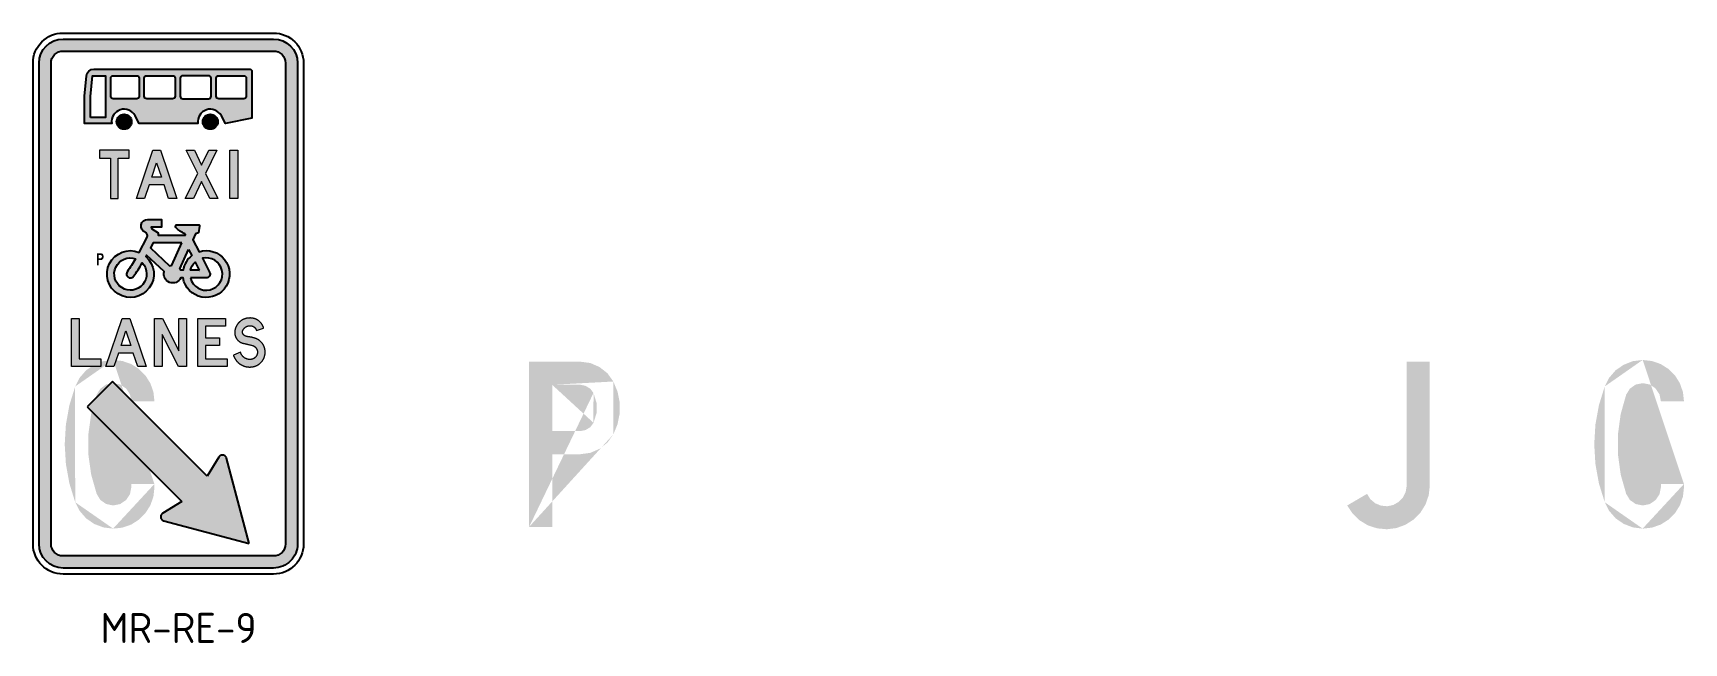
# Model space of a CAD drawing. Extents: x 214 to 1038, y -1303 to 253.
# Drawn here: x 214 to 763, y 50 to 253 of the extents above.
import ezdxf

# ---------------------------------------------------------------- set-up
doc = ezdxf.new("R2010")
doc.units = 0
doc.linetypes.add('CENTERX2', pattern=[101.60000000000001, 63.5, -12.7, 12.7, -12.7])
for name, color, linetype in [('GREEN', 84, 'CONTINUOUS'), ('L25', 1, 'CONTINUOUS'), ('L35', 3, 'CONTINUOUS'), ('TBLK25', 1, 'CONTINUOUS')]:
    doc.layers.add(name, color=color, linetype=linetype)
doc.styles.add('ISO', font='iso3098b.shx')

msp = doc.modelspace()

# ---------------------------------------------------------------- texts
at = {"layer": 'L25', "insert": (236.5278271780551, 60.13905843754708), "char_height": 10, "width": 80.39974287165637, "attachment_point": 1, "style": 'ISO'}
msp.add_mtext('{\\C3;MR-RE-9}', dxfattribs=at)

# ---------------------------------------------------------------- hatches: boundary and pattern name
at = {"layer": 'GREEN'}
h = msp.add_hatch(color=256, dxfattribs=at)
h.paths.add_polyline_path([(254.4669524879141, 101.9465322728692), (254.4411767802575, 101.9465322728692)], flags=16)
edge = h.paths.add_edge_path()
edge.add_line((246.7600158985751, 103.0548877021052), (254.4669524879141, 103.0548877021052))
edge.add_line((254.4669524879141, 103.0548877021052), (254.4669524879141, 101.9465322728692))
edge.add_line((254.1318682883776, 98.8792230617276), (254.4669524879141, 101.9465322728692))
edge.add_line((254.1318682883776, 98.8792230617276), (253.1266156897682, 95.96656809652592))
edge.add_line((253.1266156897682, 95.96656809652592), (251.4769703997424, 93.36322162320408))
edge.add_line((251.4769703997424, 93.36322162320408), (249.3118109565837, 91.17228647238863))
edge.add_line((249.3118109565837, 91.17228647238863), (246.7084644832619, 89.52264118236292))
edge.add_line((246.7084644832619, 89.52264118236292), (243.7958095180602, 88.51738858375347))
edge.add_line((243.7958095180602, 88.51738858375347), (240.7285003069186, 88.18230438421699))
edge.add_line((240.7285003069186, 88.18230438421699), (237.4807611421804, 88.59471570672343))
edge.add_line((237.4807611421804, 88.59471570672343), (234.4134519310388, 89.7546225512728))
edge.add_line((234.4134519310388, 89.7546225512728), (231.732778334747, 91.61047350255171))
edge.add_line((231.732778334747, 91.61047350255171), (229.5933945992449, 94.08494143759032))
edge.add_line((229.5933945992449, 94.08494143759032), (228.0984035551591, 96.997596402792))
edge.add_line((228.0984035551591, 96.997596402792), (226.1652254809102, 103.2610933633584))
edge.add_line((226.1652254809102, 103.2610933633584), (225.0053186363608, 109.7050202775214))
edge.add_line((225.0053186363608, 109.7050202775214), (224.6186830215111, 116.252050022311))
edge.add_line((224.6186830215111, 116.252050022311), (225.0053186363608, 122.773304059444))
edge.add_line((225.0053186363608, 122.773304059444), (226.1652254809102, 129.217230973607))
edge.add_line((226.1652254809102, 129.217230973607), (228.0984035551591, 135.4807279341734))
edge.add_line((228.0984035551591, 135.4807279341734), (229.5933945992449, 138.3933828993751))
edge.add_line((229.5933945992449, 138.3933828993751), (231.732778334747, 140.8678508344137))
edge.add_line((231.732778334747, 140.8678508344137), (234.4134519310388, 142.7237017856927))
edge.add_line((234.4134519310388, 142.7237017856927), (237.4807611421804, 143.9093843378987))
edge.add_line((237.4807611421804, 143.9093843378987), (240.7285003069186, 144.2960199527485))
edge.add_line((240.7285003069186, 144.2960199527485), (243.7958095180602, 143.960935753212))
edge.add_line((243.7958095180602, 143.960935753212), (246.7084644832619, 142.9556831546025))
edge.add_line((246.7084644832619, 142.9556831546025), (249.3118109565837, 141.3060378645768))
edge.add_line((249.3118109565837, 141.3060378645768), (251.4769703997424, 139.1408784214181))
edge.add_line((251.4769703997424, 139.1408784214181), (253.1266156897682, 136.5117562404395))
edge.add_line((253.1266156897682, 136.5117562404395), (254.1318682883776, 133.5991012752378))
edge.add_line((254.1318682883776, 133.5991012752378), (254.4669524879141, 130.5317920640963))
edge.add_line((254.4669524879141, 130.5317920640963), (246.7600158985751, 130.5317920640963))
edge.add_line((246.7600158985751, 130.5317920640963), (246.321828868412, 132.851605753195))
edge.add_line((246.321828868412, 132.851605753195), (245.0072677779228, 134.8363352427572))
edge.add_line((245.0072677779228, 134.8363352427572), (243.0483139960172, 136.1508963332464))
edge.add_line((243.0483139960172, 136.1508963332464), (240.7285003069186, 136.5890833634095))
edge.add_line((240.7285003069186, 136.5890833634095), (238.4086866178199, 136.1251206255898))
edge.add_line((238.4086866178199, 136.1251206255898), (236.475508543571, 134.7590081197872))
edge.add_line((236.475508543571, 134.7590081197872), (235.2382745760517, 132.7485029225683))
edge.add_line((235.2382745760517, 132.7485029225683), (233.4081993324294, 126.2788003007487))
edge.add_line((233.4081993324294, 126.2788003007487), (232.4802738567899, 119.6028920176758))
edge.add_line((232.4802738567899, 119.6028920176758), (232.4802738567899, 112.8754323192896))
edge.add_line((232.4802738567899, 112.8754323192896), (233.4081993324294, 106.2252997438734))
edge.add_line((233.4081993324294, 106.2252997438734), (235.2382745760517, 99.75559712205376))
edge.add_line((235.2382745760517, 99.75559712205376), (236.475508543571, 97.71931621717823))
edge.add_line((236.475508543571, 97.71931621717823), (238.4086866178199, 96.37897941903236))
edge.add_line((238.4086866178199, 96.37897941903236), (240.7285003069186, 95.88924097355596))
edge.add_line((240.7285003069186, 95.88924097355596), (243.0483139960172, 96.35320371137573))
edge.add_line((243.0483139960172, 96.35320371137573), (245.0072677779228, 97.66776480186496))
edge.add_line((245.0072677779228, 97.66776480186496), (246.321828868412, 99.62671858377053))
edge.add_line((246.321828868412, 99.62671858377053), (246.7600158985751, 101.9465322728692))
edge.add_line((246.7600158985751, 101.9465322728692), (246.7600158985751, 103.0548877021052))
edge = h.paths.add_edge_path(flags=16)
edge.add_line((254.4669524879141, 103.0548877021052), (254.4411767802575, 103.0548877021052))
edge.add_line((240.7285003069186, 144.2960199527485), (240.702724599262, 144.2960199527485))
edge.add_line((228.0984035551591, 135.4807279341734), (228.0726278475024, 135.4807279341734))
edge.add_line((228.0984035551591, 96.997596402792), (228.0726278475024, 96.997596402792))
edge.add_line((240.7285003069186, 88.18230438421699), (240.702724599262, 88.18230438421699))
h = msp.add_hatch(color=256, dxfattribs=at)
h.paths.add_polyline_path([(396.1302417688735, 136.0477935026198), (396.1044660612169, 136.0477935026198)], flags=16)
edge = h.paths.add_edge_path(flags=17)
edge.add_line((386.7736598895088, 120.6339203239419), (386.7736598895088, 136.0477935026198))
edge.add_line((386.7736598895088, 136.0477935026198), (396.1302417688735, 136.0477935026198))
edge.add_line((397.8829898895258, 135.6869335954267), (396.1302417688735, 136.0477935026198))
edge.add_line((397.8829898895258, 135.6869335954267), (399.429532348925, 134.7332324121305))
edge.add_line((399.429532348925, 134.7332324121305), (400.5121120705044, 133.2897927833581))
edge.add_line((400.5121120705044, 133.2897927833581), (401.5173646691138, 130.0420536186199))
edge.add_line((401.5173646691138, 130.0420536186199), (401.5173646691138, 126.6396602079418))
edge.add_line((401.5173646691138, 126.6396602079418), (400.5121120705044, 123.3919210432036))
edge.add_line((400.5121120705044, 123.3919210432036), (399.429532348925, 121.9484814144312))
edge.add_line((399.429532348925, 121.9484814144312), (397.8829898895258, 120.994780231135))
edge.add_line((397.8829898895258, 120.994780231135), (396.1302417688735, 120.6339203239419))
edge.add_line((396.1302417688735, 120.6339203239419), (386.7736598895088, 120.6339203239419))
h.paths.add_polyline_path([(396.1044660612169, 143.7289543843021), (396.1302417688735, 143.7289543843021)], flags=16)
edge = h.paths.add_edge_path()
edge.add_line((386.7736598895088, 88.74936995266336), (379.0924990078266, 88.74936995266336))
edge.add_line((379.0924990078266, 88.74936995266336), (379.0924990078266, 143.7289543843021))
edge.add_line((379.0924990078266, 143.7289543843021), (396.1302417688735, 143.7289543843021))
edge.add_line((399.429532348925, 143.290767354139), (396.1302417688735, 143.7289543843021))
edge.add_line((399.429532348925, 143.290767354139), (402.5226172677232, 141.9504305559931))
edge.add_line((402.5226172677232, 141.9504305559931), (405.1517394487017, 139.8625982358043))
edge.add_line((405.1517394487017, 139.8625982358043), (407.1106932306073, 137.1303732241992))
edge.add_line((407.1106932306073, 137.1303732241992), (408.5025814440665, 133.7537555211778))
edge.add_line((408.5025814440665, 133.7537555211778), (409.2243012584527, 130.1709321569031))
edge.add_line((409.2243012584527, 130.1709321569031), (409.2243012584527, 126.5107816696586))
edge.add_line((409.2243012584527, 126.5107816696586), (408.5025814440665, 122.9279583053839))
edge.add_line((408.5025814440665, 122.9279583053839), (407.1106932306073, 119.5513406023625))
edge.add_line((407.1106932306073, 119.5513406023625), (405.1517394487017, 116.8191155907574))
edge.add_line((405.1517394487017, 116.8191155907574), (402.5226172677232, 114.7312832705686))
edge.add_line((402.5226172677232, 114.7312832705686), (399.429532348925, 113.3909464724227))
edge.add_line((399.429532348925, 113.3909464724227), (396.1302417688735, 112.9527594422596))
edge.add_line((396.1302417688735, 112.9527594422596), (386.7736598895088, 112.9527594422596))
edge.add_line((386.7736598895088, 112.9527594422596), (386.7736598895088, 88.74936995266336))
edge = h.paths.add_edge_path()
edge.add_line((386.7736598895088, 136.0477935026198), (386.7478841818522, 136.0477935026198))
edge.add_line((400.5121120705044, 123.3919210432036), (400.4863363628477, 123.3919210432036))
edge.add_line((400.5121120705044, 133.2897927833581), (400.4863363628477, 133.2897927833581))
edge.add_line((379.0924990078266, 88.74936995266336), (379.0667233001699, 88.74936995266336))
edge.add_line((407.1106932306073, 119.5513406023625), (407.0849175229506, 119.5513406023625))
edge.add_line((407.1106932306073, 137.1303732241992), (407.0849175229506, 137.1303732241992))
h = msp.add_hatch(color=256, dxfattribs=at)
h.paths.add_polyline_path([(396.1302417688735, 136.0477935026198), (396.1044660612169, 136.0477935026198)], flags=16)
edge = h.paths.add_edge_path(flags=17)
edge.add_line((386.7736598895088, 120.6339203239419), (386.7736598895088, 136.0477935026198))
edge.add_line((386.7736598895088, 136.0477935026198), (396.1302417688735, 136.0477935026198))
edge.add_line((397.8829898895258, 135.6869335954267), (396.1302417688735, 136.0477935026198))
edge.add_line((397.8829898895258, 135.6869335954267), (399.429532348925, 134.7332324121305))
edge.add_line((399.429532348925, 134.7332324121305), (400.5121120705044, 133.2897927833581))
edge.add_line((400.5121120705044, 133.2897927833581), (401.5173646691138, 130.0420536186199))
edge.add_line((401.5173646691138, 130.0420536186199), (401.5173646691138, 126.6396602079418))
edge.add_line((401.5173646691138, 126.6396602079418), (400.5121120705044, 123.3919210432036))
edge.add_line((400.5121120705044, 123.3919210432036), (399.429532348925, 121.9484814144312))
edge.add_line((399.429532348925, 121.9484814144312), (397.8829898895258, 120.994780231135))
edge.add_line((397.8829898895258, 120.994780231135), (396.1302417688735, 120.6339203239419))
edge.add_line((396.1302417688735, 120.6339203239419), (386.7736598895088, 120.6339203239419))
h.paths.add_polyline_path([(396.1044660612169, 143.7289543843021), (396.1302417688735, 143.7289543843021)], flags=16)
edge = h.paths.add_edge_path()
edge.add_line((386.7736598895088, 88.74936995266336), (379.0924990078266, 88.74936995266336))
edge.add_line((379.0924990078266, 88.74936995266336), (379.0924990078266, 143.7289543843021))
edge.add_line((379.0924990078266, 143.7289543843021), (396.1302417688735, 143.7289543843021))
edge.add_line((399.429532348925, 143.290767354139), (396.1302417688735, 143.7289543843021))
edge.add_line((399.429532348925, 143.290767354139), (402.5226172677232, 141.9504305559931))
edge.add_line((402.5226172677232, 141.9504305559931), (405.1517394487017, 139.8625982358043))
edge.add_line((405.1517394487017, 139.8625982358043), (407.1106932306073, 137.1303732241992))
edge.add_line((407.1106932306073, 137.1303732241992), (408.5025814440665, 133.7537555211778))
edge.add_line((408.5025814440665, 133.7537555211778), (409.2243012584527, 130.1709321569031))
edge.add_line((409.2243012584527, 130.1709321569031), (409.2243012584527, 126.5107816696586))
edge.add_line((409.2243012584527, 126.5107816696586), (408.5025814440665, 122.9279583053839))
edge.add_line((408.5025814440665, 122.9279583053839), (407.1106932306073, 119.5513406023625))
edge.add_line((407.1106932306073, 119.5513406023625), (405.1517394487017, 116.8191155907574))
edge.add_line((405.1517394487017, 116.8191155907574), (402.5226172677232, 114.7312832705686))
edge.add_line((402.5226172677232, 114.7312832705686), (399.429532348925, 113.3909464724227))
edge.add_line((399.429532348925, 113.3909464724227), (396.1302417688735, 112.9527594422596))
edge.add_line((396.1302417688735, 112.9527594422596), (386.7736598895088, 112.9527594422596))
edge.add_line((386.7736598895088, 112.9527594422596), (386.7736598895088, 88.74936995266336))
edge = h.paths.add_edge_path()
edge.add_line((386.7736598895088, 136.0477935026198), (386.7478841818522, 136.0477935026198))
edge.add_line((400.5121120705044, 123.3919210432036), (400.4863363628477, 123.3919210432036))
edge.add_line((400.5121120705044, 133.2897927833581), (400.4863363628477, 133.2897927833581))
edge.add_line((379.0924990078266, 88.74936995266336), (379.0667233001699, 88.74936995266336))
edge.add_line((407.1106932306073, 119.5513406023625), (407.0849175229506, 119.5513406023625))
edge.add_line((407.1106932306073, 137.1303732241992), (407.0849175229506, 137.1303732241992))
h = msp.add_hatch(color=256, dxfattribs=at)
h.paths.add_polyline_path([(671.0023882194105, 102.4878221336589), (670.976612511754, 102.4878221336589)], flags=16)
edge = h.paths.add_edge_path()
edge.add_line((671.0023882194105, 143.7289543843021), (671.0023882194105, 102.4878221336589))
edge.add_line((670.6673040198741, 100.4515412287834), (671.0023882194105, 102.4878221336589))
edge.add_line((670.6673040198741, 100.4515412287834), (669.7651542518913, 98.56991456984775))
edge.add_line((669.7651542518913, 98.56991456984775), (668.3217146231187, 97.07492352576196))
edge.add_line((668.3217146231187, 97.07492352576196), (666.517415087153, 96.04389521949588))
edge.add_line((666.517415087153, 96.04389521949588), (664.4811341822776, 95.63148389698944))
edge.add_line((664.4811341822776, 95.63148389698944), (662.4190775697455, 95.83768955824269))
edge.add_line((662.4190775697455, 95.83768955824269), (660.5116752031531, 96.63673649559888))
edge.add_line((660.5116752031531, 96.63673649559888), (658.9135813284407, 97.97707329374475))
edge.add_line((658.9135813284407, 97.97707329374475), (657.8052258992047, 99.75559712205376))
edge.add_line((657.8052258992047, 99.75559712205376), (651.2066447391018, 95.88924097355596))
edge.add_line((651.2066447391018, 95.88924097355596), (652.9851685674108, 93.20856737726416))
edge.add_line((652.9851685674108, 93.20856737726416), (655.3049822565094, 90.96608081113544))
edge.add_line((655.3049822565094, 90.96608081113544), (658.0629829757712, 89.29065981345303))
edge.add_line((658.0629829757712, 89.29065981345303), (661.1302921869128, 88.28540721484364))
edge.add_line((661.1302921869128, 88.28540721484364), (664.3522556439943, 87.9760987229638))
edge.add_line((664.3522556439943, 87.9760987229638), (667.5484433934191, 88.3627343378136))
edge.add_line((667.5484433934191, 88.3627343378136), (670.5642011892475, 89.47108976704959))
edge.add_line((670.5642011892475, 89.47108976704959), (673.2964262008526, 91.19806218004533))
edge.add_line((673.2964262008526, 91.19806218004533), (675.5646884746379, 93.49210016148731))
edge.add_line((675.5646884746379, 93.49210016148731), (677.265885179977, 96.25010088074907))
edge.add_line((677.265885179977, 96.25010088074907), (678.3226891938997, 99.29163438423404))
edge.add_line((678.3226891938997, 99.29163438423404), (678.6835491010928, 102.4878221336589))
edge.add_line((678.6835491010928, 102.4878221336589), (678.6835491010928, 143.7289543843021))
edge.add_line((678.6835491010928, 143.7289543843021), (671.0023882194105, 143.7289543843021))
edge = h.paths.add_edge_path(flags=16)
edge.add_line((678.6835491010928, 102.4878221336589), (678.6577733934362, 102.4878221336589))
edge.add_line((678.6835491010928, 102.4878221336589), (678.6577733934362, 102.4878221336589))
edge = h.paths.add_edge_path(flags=16)
edge.add_line((657.8052258992047, 99.75559712205376), (657.779450191548, 99.75559712205376))
h = msp.add_hatch(color=256, dxfattribs=at)
h.paths.add_polyline_path([(763.2278702149115, 101.9465322728692), (763.2020945072547, 101.9465322728692)], flags=16)
edge = h.paths.add_edge_path()
edge.add_line((755.5467093332292, 103.0548877021052), (763.2278702149115, 103.0548877021052))
edge.add_line((763.2278702149115, 103.0548877021052), (763.2278702149115, 101.9465322728692))
edge.add_line((762.8927860153749, 98.8792230617276), (763.2278702149115, 101.9465322728692))
edge.add_line((762.8927860153749, 98.8792230617276), (761.8875334167656, 95.96656809652592))
edge.add_line((761.8875334167656, 95.96656809652592), (760.2636638343964, 93.36322162320408))
edge.add_line((760.2636638343964, 93.36322162320408), (758.0727286835811, 91.17228647238863))
edge.add_line((758.0727286835811, 91.17228647238863), (755.4693822102591, 89.52264118236292))
edge.add_line((755.4693822102591, 89.52264118236292), (752.5567272450575, 88.51738858375347))
edge.add_line((752.5567272450575, 88.51738858375347), (749.4894180339159, 88.18230438421699))
edge.add_line((749.4894180339159, 88.18230438421699), (746.2416788691778, 88.59471570672343))
edge.add_line((746.2416788691778, 88.59471570672343), (743.2001453656928, 89.7546225512728))
edge.add_line((743.2001453656928, 89.7546225512728), (740.4936960617443, 91.61047350255171))
edge.add_line((740.4936960617443, 91.61047350255171), (738.3543123262423, 94.08494143759032))
edge.add_line((738.3543123262423, 94.08494143759032), (736.8593212821564, 96.997596402792))
edge.add_line((736.8593212821564, 96.997596402792), (734.9261432079076, 103.2610933633584))
edge.add_line((734.9261432079076, 103.2610933633584), (733.7662363633582, 109.7050202775214))
edge.add_line((733.7662363633582, 109.7050202775214), (733.3796007485084, 116.252050022311))
edge.add_line((733.3796007485084, 116.252050022311), (733.7662363633582, 122.773304059444))
edge.add_line((733.7662363633582, 122.773304059444), (734.9261432079076, 129.217230973607))
edge.add_line((734.9261432079076, 129.217230973607), (736.8593212821564, 135.4807279341734))
edge.add_line((736.8593212821564, 135.4807279341734), (738.3543123262423, 138.3933828993751))
edge.add_line((738.3543123262423, 138.3933828993751), (740.4936960617443, 140.8678508344137))
edge.add_line((740.4936960617443, 140.8678508344137), (743.2001453656928, 142.7237017856927))
edge.add_line((743.2001453656928, 142.7237017856927), (746.2416788691778, 143.9093843378987))
edge.add_line((746.2416788691778, 143.9093843378987), (749.4894180339159, 144.2960199527485))
edge.add_line((749.4894180339159, 144.2960199527485), (752.5567272450575, 143.960935753212))
edge.add_line((752.5567272450575, 143.960935753212), (755.4693822102591, 142.9556831546025))
edge.add_line((755.4693822102591, 142.9556831546025), (758.0727286835811, 141.3060378645768))
edge.add_line((758.0727286835811, 141.3060378645768), (760.2636638343964, 139.1408784214181))
edge.add_line((760.2636638343964, 139.1408784214181), (761.8875334167656, 136.5117562404395))
edge.add_line((761.8875334167656, 136.5117562404395), (762.8927860153749, 133.5991012752378))
edge.add_line((762.8927860153749, 133.5991012752378), (763.2278702149115, 130.5317920640963))
edge.add_line((763.2278702149115, 130.5317920640963), (755.5467093332292, 130.5317920640963))
edge.add_line((755.5467093332292, 130.5317920640963), (755.0827465954094, 132.851605753195))
edge.add_line((755.0827465954094, 132.851605753195), (753.7681855049201, 134.8363352427572))
edge.add_line((753.7681855049201, 134.8363352427572), (751.8092317230146, 136.1508963332464))
edge.add_line((751.8092317230146, 136.1508963332464), (749.4894180339159, 136.5890833634095))
edge.add_line((749.4894180339159, 136.5890833634095), (747.1696043448172, 136.1251206255898))
edge.add_line((747.1696043448172, 136.1251206255898), (745.2364262705684, 134.7590081197872))
edge.add_line((745.2364262705684, 134.7590081197872), (743.9991923030491, 132.7485029225683))
edge.add_line((743.9991923030491, 132.7485029225683), (742.1691170594268, 126.2788003007487))
edge.add_line((742.1691170594268, 126.2788003007487), (741.266967291444, 119.6028920176758))
edge.add_line((741.266967291444, 119.6028920176758), (741.266967291444, 112.8754323192896))
edge.add_line((741.266967291444, 112.8754323192896), (742.1691170594268, 106.2252997438734))
edge.add_line((742.1691170594268, 106.2252997438734), (743.9991923030491, 99.75559712205376))
edge.add_line((743.9991923030491, 99.75559712205376), (745.2364262705684, 97.71931621717823))
edge.add_line((745.2364262705684, 97.71931621717823), (747.1696043448172, 96.37897941903236))
edge.add_line((747.1696043448172, 96.37897941903236), (749.4894180339159, 95.88924097355596))
edge.add_line((749.4894180339159, 95.88924097355596), (751.8092317230146, 96.35320371137573))
edge.add_line((751.8092317230146, 96.35320371137573), (753.7681855049201, 97.66776480186496))
edge.add_line((753.7681855049201, 97.66776480186496), (755.0827465954094, 99.62671858377053))
edge.add_line((755.0827465954094, 99.62671858377053), (755.5467093332292, 101.9465322728692))
edge.add_line((755.5467093332292, 101.9465322728692), (755.5467093332292, 103.0548877021052))
edge = h.paths.add_edge_path(flags=16)
edge.add_line((763.2278702149115, 103.0548877021052), (763.2020945072547, 103.0548877021052))
edge.add_line((749.4894180339159, 144.2960199527485), (749.4636423262592, 144.2960199527485))
edge.add_line((736.8593212821564, 135.4807279341734), (736.8335455744998, 135.4807279341734))
edge.add_line((736.8593212821564, 96.997596402792), (736.8335455744998, 96.997596402792))
edge.add_line((749.4894180339159, 88.18230438421699), (749.4636423262592, 88.18230438421699))
at = {"layer": 'L25'}
h = msp.add_hatch(color=256, dxfattribs=at)
edge = h.paths.add_edge_path(flags=16)
edge.add_line((220.0736853219441, 83.0824731465263), (220.0736853219441, 243.0824731465262))
edge.add_arc((224.0736853219441, 243.0824731465263), 3.999999999999972, 90.0000000000004, 180.0000000000004, ccw=False)
edge.add_line((224.073685321944, 247.0824731465262), (294.073685321944, 247.0824731465263))
edge.add_arc((294.073685321944, 243.0824731465263), 4, 0, 90, ccw=False)
edge.add_line((298.073685321944, 243.0824731465263), (298.0736853219441, 83.0824731465263))
edge.add_arc((294.0736853219441, 83.08247314652631), 4, -90, 0, ccw=False)
edge.add_line((294.0736853219441, 79.08247314652631), (224.0736853219441, 79.0824731465263))
edge.add_arc((224.0736853219441, 83.0824731465263), 4, 180, 270, ccw=False)
edge = h.paths.add_edge_path()
edge.add_line((216.0736853219441, 83.0824731465263), (216.0736853219441, 243.0824731465262))
edge.add_arc((224.0736853219441, 243.0824731465263), 7.999999999999972, 90.00000000000023, 180.0000000000002, ccw=False)
edge.add_line((224.073685321944, 251.0824731465262), (294.073685321944, 251.0824731465263))
edge.add_arc((294.073685321944, 243.0824731465263), 8, 0, 90, ccw=False)
edge.add_line((302.073685321944, 243.0824731465263), (302.0736853219441, 83.0824731465263))
edge.add_arc((294.0736853219441, 83.0824731465263), 8, -90, 1.1368683772161603e-13, ccw=False)
edge.add_line((294.0736853219441, 75.0824731465263), (224.0736853219441, 75.0824731465263))
edge.add_arc((224.0736853219441, 83.0824731465263), 8, 180, 270, ccw=False)
h = msp.add_hatch(color=256, dxfattribs=at)
h.paths.add_polyline_path([(233.1938357237054, 224.9446189221951), (233.1938357237054, 231.9509922329574), (233.8314533534924, 238.8585165556566), (238.2028388717511, 238.8585165556566), (238.2028388717517, 224.9446189221955)], flags=16)
edge = h.paths.add_edge_path()
edge.add_arc((244.3806094210086, 223.5532291588483), 4.174169290038399, 28.23603550237536, 187.6622556607622)
edge.add_line((240.2437102457648, 222.9966732535102), (231.2458900550209, 222.9966732535106))
edge.add_line((231.2458900550209, 222.9966732535106), (231.2458900550209, 232.0407067152603))
edge.add_line((231.2458900550209, 232.0407067152603), (231.8707889444768, 238.8104446843681))
edge.add_arc((234.364688159437, 238.5802386029872), 2.504501574023043, 89.99999999999869, 174.7261040426489, ccw=False)
edge.add_line((234.364688159437, 241.0847401770102), (286.0666467308595, 241.0847401770102))
edge.add_arc((286.0666467308596, 240.2499063190027), 0.8348338580075279, 1.1709744285326451e-11, 90.00000000000779, ccw=False)
edge.add_line((286.9014805888672, 240.2499063190028), (286.9014805888668, 224.8054799458604))
edge.add_line((286.9014805888668, 224.8054799458604), (278.0800694892525, 222.9966732535102))
edge.add_line((278.0800694892525, 222.9966732535102), (276.7207070383926, 225.5280493402611))
edge.add_arc((273.0432385459395, 223.5532291588483), 4.174169290038497, 28.23603550236799, 187.6622556607552)
edge.add_line((268.9063393706954, 222.9966732535106), (249.4174403643215, 222.9966732535106))
edge.add_line((249.4174403643215, 222.9966732535106), (248.0580779134613, 225.5280493402615))
edge = h.paths.add_edge_path(flags=16)
edge.add_arc((240.7629960363085, 232.0407067152604), 0.8348338580077268, 180.000000000002, 270.00000000000193, ccw=False)
edge.add_line((239.9281621783008, 232.0407067152603), (239.9281621783005, 238.0236826976484))
edge.add_arc((240.7629960363082, 238.0236826976485), 0.8348338580077268, 90.00000000000188, 180.000000000002, ccw=False)
edge.add_line((240.7629960363082, 238.8585165556562), (248.554778711047, 238.8585165556562))
edge.add_arc((248.554778711047, 238.0236826976485), 0.8348338580077268, -1.9895196601282805e-12, 89.99999999999812, ccw=False)
edge.add_line((249.3896125690547, 238.0236826976484), (249.3896125690546, 232.0407067152599))
edge.add_arc((248.554778711047, 232.0407067152599), 0.83483385800767, -89.99999999999812, 1.8758328224066645e-12, ccw=False)
edge.add_line((248.554778711047, 231.2058728572522), (240.7629960363086, 231.2058728572526))
edge = h.paths.add_edge_path(flags=16)
edge.add_arc((251.8941141430778, 232.0407067152598), 0.8348338580075563, 179.9999999999903, 269.9999999999902, ccw=False)
edge.add_line((251.0592802850703, 232.0407067152599), (251.05928028507, 238.0236826976484))
edge.add_arc((251.8941141430775, 238.0236826976483), 0.8348338580075279, 89.99999999998829, 179.9999999999883, ccw=False)
edge.add_line((251.8941141430777, 238.8585165556558), (260.5207306758243, 238.8585165556558))
edge.add_arc((260.5207306758244, 238.0236826976483), 0.8348338580075279, 1.1709744285326451e-11, 90.00000000000779, ccw=False)
edge.add_line((261.355564533832, 238.0236826976484), (261.3555645338316, 232.0407067152599))
edge.add_arc((260.5207306758239, 232.04070671526), 0.8348338580077552, 270, 359.99999999999807, ccw=False)
edge.add_line((260.5207306758239, 231.2058728572522), (251.8941141430777, 231.2058728572522))
edge = h.paths.add_edge_path(flags=16)
edge.add_arc((263.8600661078545, 238.0236826976484), 0.8348338580073005, 90, 180)
edge.add_line((263.0252322498472, 238.0236826976484), (263.0252322498469, 232.0407067152599))
edge.add_arc((263.8600661078546, 232.0407067152599), 0.8348338580077552, 179.999999999998, 269.9999999999961)
edge.add_line((263.8600661078545, 231.2058728572522), (272.4866826406011, 231.2058728572518))
edge.add_arc((272.4866826406009, 232.0407067152597), 0.8348338580079258, 270.0000000000156, 360.0000000000156)
edge.add_line((273.3215164986088, 232.0407067152599), (273.321516498609, 238.023682697648))
edge.add_arc((272.4866826406012, 238.023682697648), 0.8348338580077552, 5.851861354049897e-12, 90.0000000000078)
edge.add_line((272.4866826406011, 238.8585165556557), (263.8600661078545, 238.8585165556557))
edge = h.paths.add_edge_path(flags=16)
edge.add_arc((284.1743566527088, 232.0407067152593), 0.8348338580075847, 269.9999999999922, 359.9999999999883, ccw=False)
edge.add_line((284.1743566527086, 231.2058728572518), (275.8260180726315, 231.2058728572522))
edge.add_arc((275.8260180726317, 232.0407067152598), 0.8348338580075563, 179.9999999999903, 269.9999999999922, ccw=False)
edge.add_line((274.9911842146241, 232.0407067152599), (274.9911842146241, 238.023682697648))
edge.add_arc((275.8260180726315, 238.023682697648), 0.8348338580073573, 89.99999999999608, 179.9999999999961, ccw=False)
edge.add_line((275.8260180726315, 238.8585165556553), (284.174356652709, 238.8585165556554))
edge.add_arc((284.1743566527089, 238.0236826976477), 0.8348338580077268, -1.9895196601282805e-12, 89.99999999999608, ccw=False)
edge.add_line((285.0091905107167, 238.0236826976476), (285.0091905107163, 232.0407067152591))
h = msp.add_hatch(color=256, dxfattribs=at)
edge = h.paths.add_edge_path()
edge.add_arc((244.3806094210083, 223.5532291588485), 2.504501574023102, 0, 360)
h = msp.add_hatch(color=256, dxfattribs=at)
edge = h.paths.add_edge_path()
edge.add_arc((273.0432385459394, 223.5532291588485), 2.504501574023102, 0, 360)
h = msp.add_hatch(color=256, dxfattribs=at)
h.paths.add_polyline_path([(279.5891265423089, 214.0541228030432), (282.1460816889709, 214.0541228030432), (282.1460816889709, 198.0552047471472), (279.5891265423089, 198.0552047471472)])
h.paths.add_polyline_path([(265.0205570457767, 214.0541228030432), (267.737667050437, 214.0541228030432), (270.139989920411, 209.0948447864072), (272.5367902090748, 214.0541228030432), (275.2539002137351, 214.0541228030432), (271.4157062030869, 206.3722122004366), (275.5742099297316, 198.0552047471472), (272.8570999250713, 198.0552047471472), (270.139989920411, 203.6551021957763), (267.4228799157507, 198.0552047471472), (264.7002473297802, 198.0552047471472), (268.8587510564249, 206.3722122004366)])
h.paths.add_polyline_path([(248.4583356962316, 198.0552047471472), (253.8980782868624, 214.0541228030432), (256.4550334335245, 214.0541228030432), (261.889253442845, 198.0552047471472), (259.1721434381847, 198.0552047471472), (257.6534335778563, 202.5340181897884), (252.6996781425306, 202.5340181897884), (251.1754457008919, 198.0552047471472)])
h.paths.add_polyline_path([(256.775343149521, 205.0909733364504), (253.5777685708659, 205.0909733364504), (255.1737945695383, 209.8900964950882)], flags=16)
h.paths.add_polyline_path([(236.148501955606, 214.0541228030432), (236.148501955606, 211.4916450750709), (239.8265411082559, 211.4916450750709), (239.8265411082559, 198.0552047471472), (242.3890188362282, 198.0552047471472), (242.3890188362282, 211.4916450750709), (246.0670579888781, 211.4916450750709), (246.0670579888781, 214.0541228030432)])
h = msp.add_hatch(color=256, dxfattribs=at)
edge = h.paths.add_edge_path(flags=16)
edge.add_arc((190.6545983814884, 211.759519565953), 69.31662241197341, 325.1441143203895, 329.4974370030728)
edge.add_arc((246.4706630652216, 172.8855484501359), 5.374818315368302, -288.6800032104536, 43.363095579597086, ccw=False)
edge.add_arc((190.6545983814805, 211.759519565938), 66.72188253558785, 325.1441143204037, 329.58131913304146, ccw=False)
edge.add_arc((246.4706630652225, 172.885548450137), 1.297369938192005, 145.1441143203975, 325.1441187717487)
edge.add_line((247.5352747108008, 172.1440831437176), (247.5352746531952, 172.1440830610074))
edge = h.paths.add_edge_path(flags=16)
edge.add_line((263.5752930332503, 183.2645079556733), (254.0002895261728, 183.2645079556733))
edge.add_line((254.0002895261728, 183.2645079556733), (253.105617035468, 181.574571028787))
edge.add_line((253.105617035468, 181.574571028787), (259.4851545962572, 175.6507147223392))
edge.add_arc((260.5563938227356, 172.8855484501355), 2.965417001583197, 95.89776549883487, 111.17661662428759, ccw=False)
edge.add_line((260.2516861236172, 175.8352689811989), (263.5752930332503, 183.2645079556733))
edge = h.paths.add_edge_path()
edge.add_arc((264.4695444491896, 185.9895892571196), 0.2965417001581395, 335.8977654988554, 427.1176478571685)
edge.add_arc((268.0440717517299, 194.4589571366435), 8.896251004744817, 223.1919315034042, 247.1176478571508, ccw=False)
edge.add_arc((261.9634979288275, 188.7505294085994), 0.5560156877966864, 90.00000000000591, 223.1919315034132, ccw=False)
edge.add_line((261.9634979288275, 189.306545096396), (269.1298072958523, 189.3065450963961))
edge.add_arc((269.1298072958522, 188.9358679711984), 0.3706771251976875, -10.30484646878142, 89.99999999998238, ccw=False)
edge.add_line((269.4945053656965, 188.8695592312266), (269.0819677022831, 186.6006020824529))
edge.add_line((269.0819677022831, 186.6006020824529), (268.1505659863026, 186.2299249572546))
edge.add_line((268.1505659863026, 186.2299249572546), (267.2782201307305, 184.2799753977397))
edge.add_line((267.2782201307305, 184.2799753977397), (269.3215612569248, 180.3049393306647))
edge.add_arc((271.6767075786669, 172.8855484501369), 7.784219629151925, -170.40593177314292, 107.61106346459269, ccw=False)
edge.add_line((264.001363516128, 171.5881785119454), (263.2229513857268, 171.5881785119449))
edge.add_arc((260.5563938227355, 172.8855484501368), 2.965417001581801, 163.0655761690329, 334.0555202276322, ccw=False)
edge.add_line((257.7195609947997, 173.7493062284616), (251.8488510591325, 179.2006797401531))
edge.add_line((251.8488510591325, 179.2006797401531), (251.6036785350232, 178.7375760835016))
edge.add_arc((246.4706630652219, 172.8855484501366), 7.784219629152695, -292.02557404700417, 48.74488126489382, ccw=False)
edge.add_line((249.3899042695873, 180.1016489223876), (251.9735257996247, 184.981822923569))
edge.add_arc((250.8269259252187, 185.58884638649), 1.297369938192, 332.1027289690481, 426.7647211155472)
edge.add_arc((252.2161585057872, 188.824664833639), 2.224062751186451, 89.99999999999932, 246.764721115552, ccw=False)
edge.add_line((252.2161585057872, 191.0487275848254), (256.8496225707584, 191.0487275848254))
edge.add_line((256.8496225707584, 191.0487275848254), (256.8496225707584, 188.4539877084412))
edge.add_line((256.8496225707584, 188.4539877084412), (253.3281898813802, 188.4539877084412))
edge.add_line((253.3281898813802, 188.4539877084412), (253.5876638690185, 187.8979720206444))
edge.add_line((253.5876638690185, 187.8979720206444), (255.7375911951654, 186.5635343699331))
edge.add_line((255.7375911951654, 186.5635343699331), (255.7375911951654, 185.859247832057))
edge.add_line((255.7375911951654, 185.859247832057), (264.7360977147906, 185.859247832057))
edge.add_line((264.7360977147906, 185.859247832057), (264.740233125542, 185.8684916913832))
edge = h.paths.add_edge_path(flags=16)
edge.add_line((269.3981179027752, 174.1829183883291), (266.460818089167, 174.1829183883289))
edge.add_arc((271.6767075786674, 172.8855484501373), 5.37481831536696, 133.2185261154091, 166.032037325353, ccw=False)
edge.add_line((267.9961245716182, 176.8024324988966), (269.342668558251, 174.1829183883291))
edge.add_line((269.342668558251, 174.1829183883291), (269.3981179027752, 174.1829183883291))
edge = h.paths.add_edge_path(flags=16)
edge.add_line((265.8236730560247, 181.0286348778106), (266.8644069625246, 179.004031760137))
edge.add_arc((271.676707578667, 172.8855484501365), 7.784219629152197, 128.185707119065, 170.4059317731358)
edge.add_line((264.001363516128, 174.1829183883291), (263.2229513857268, 174.1829183883291))
edge.add_arc((260.5563938227361, 172.8855484501369), 2.965417001581326, 25.94447977237652, 35.89776549884541)
edge.add_line((262.9585728871405, 174.6242933238331), (265.8236730560247, 181.0286348778106))
edge = h.paths.add_edge_path(flags=16)
edge.add_arc((271.6767075786673, 172.8855484501369), 5.374818315366926, 193.9679626746506, 463.2371690168048)
edge.add_line((270.4459687608257, 178.1175608627236), (272.8305565250412, 173.4786769062709))
edge.add_arc((271.6767075786674, 172.8855484501368), 1.297369938191838, -90.0000000000025, 27.205131691456074, ccw=False)
edge.add_line((271.6767075786673, 171.588178511945), (266.460818089167, 171.588178511945))
h = msp.add_hatch(color=256, dxfattribs=at)
h.paths.add_polyline_path([(268.8609652491872, 158.1031801257038), (278.1371071385087, 158.1031801257038), (278.1371071385087, 155.5415677211214), (271.4190492620279, 155.5415677211214), (271.4190492620279, 151.7026775059895), (276.0588844025595, 151.7026775059895), (276.0588844025595, 149.1445934931489), (271.4190492620279, 149.1445934931489), (271.4190492620279, 144.6635359810005), (278.6169684154002, 144.6635359810005), (278.6169684154002, 142.101923576418), (268.8609652491872, 142.101923576418)])
h.paths.add_polyline_path([(254.4580701589591, 158.1031801257038), (257.1749318001829, 158.1031801257038), (262.6121834743724, 147.3839260139661), (262.6121834743724, 158.1031801257038), (265.170267487213, 158.1031801257038), (265.170267487213, 142.101923576418), (262.4534058459892, 142.101923576418), (257.0161541717997, 152.8211776881557), (257.0161541717997, 142.101923576418), (254.4580701589591, 142.101923576418)])
h.paths.add_polyline_path([(238.2451101051623, 142.101923576418), (243.6788333876099, 158.1031801257038), (246.2369174004506, 158.1031801257038), (251.6741690746401, 142.101923576418), (248.9573074334162, 142.101923576418), (247.4365705926793, 146.5829810885664), (242.4791801953812, 146.5829810885664), (240.9619717463861, 142.101923576418)])
h.paths.add_polyline_path([(246.5580010489588, 149.1445934931489), (243.3612781308435, 149.1445934931489), (244.9596395899012, 153.9432062620637)], flags=16)
h.paths.add_polyline_path([(226.8413479955059, 158.1031801257038), (229.4029604000883, 158.1031801257038), (229.4029604000883, 144.6635359810005), (236.5973511617187, 144.6635359810005), (236.5973511617187, 142.101923576418), (226.8413479955059, 142.101923576418)])
h.paths.add_polyline_path([(286.1536131759899, 158.261957754087), (286.0724601659273, 158.261957754087), (285.9913071558648, 158.261957754087), (285.9101541458023, 158.2584293623452), (285.8290011357398, 158.2549009706034), (285.7443197339354, 158.2478441871197), (285.6631667238728, 158.2407874036359), (285.5820137138103, 158.2337306201522), (285.5008607037478, 158.2231454449267), (285.4197076936853, 158.2125602697012), (285.3420830753646, 158.2019750944756), (285.260930065302, 158.1878615275082), (285.1797770552395, 158.1737479605408), (285.098624045177, 158.1561060018316), (285.0209994268563, 158.1384640431223), (284.9398464167938, 158.1208220844131), (284.8622217984731, 158.099651733962), (284.7810687884106, 158.0784813835109), (284.7034441700899, 158.0573110330598), (284.6258195517692, 158.0326122908669), (284.5481949334485, 158.0079135486739), (284.4705703151278, 157.9796864147391), (284.396474088549, 157.9514592808043), (284.3188494702283, 157.9232321468695), (284.2412248519076, 157.8914766211929), (284.1671286253288, 157.8597210955162), (284.09303239875, 157.8279655698396), (284.0189361721712, 157.796210044163), (283.9448399455923, 157.7609261267445), (283.8707437190135, 157.7221138175841), (283.8001758841765, 157.6868299001656), (283.7260796575977, 157.6480175910053), (283.6555118227607, 157.6056768901031), (283.5849439879237, 157.5668645809428), (283.5143761530867, 157.5245238800406), (283.4473367099916, 157.4786547873966), (283.3767688751546, 157.4363140864943), (283.3097294320595, 157.3904449938503), (283.2426899889643, 157.3445759012063), (283.179178937611, 157.2951784168204), (283.1121394945159, 157.2457809324345), (283.0486284431627, 157.1963834480486), (282.9851173918094, 157.1434575719209), (282.921606340456, 157.094060087535), (282.8580952891028, 157.0411342114072), (282.7981126294914, 156.9846799435377), (282.7381299698799, 156.9317540674099), (282.6781473102685, 156.8752997995403), (282.6216930423989, 156.8188455316707), (282.5617103827875, 156.7588628720593), (282.5052561149179, 156.6988802124479), (282.4523302387901, 156.6388975528365), (282.3958759709205, 156.578914893225), (282.3429500947928, 156.5189322336136), (282.2900242186651, 156.4554211822603), (282.2406267342792, 156.391910130907), (282.1877008581515, 156.3283990795537), (282.1383033737656, 156.2613596364586), (282.0924342811215, 156.1978485851053), (282.0430367967356, 156.1308091420102), (281.9971677040916, 156.063769698915), (281.9512986114476, 155.9932018640781), (281.9089579105454, 155.9261624209829), (281.8666172096432, 155.8555945861459), (281.824276508741, 155.7850267513089), (281.7854641995806, 155.714458916472), (281.7466518904203, 155.643891081635), (281.70783958126, 155.5697948550562), (281.6690272720996, 155.4992270202192), (281.6337433546811, 155.4251307936403), (281.6019878290045, 155.3510345670615), (281.566703911586, 155.2769383404827), (281.5349483859094, 155.199313722162), (281.5031928602327, 155.1252174955832), (281.4749657262979, 155.0475928772625), (281.4467385923631, 154.9734966506836), (281.4185114584283, 154.895872032363), (281.3938127162354, 154.8182474140423), (281.3691139740424, 154.7406227957216), (281.3479436235913, 154.6629981774009), (281.3232448813984, 154.5818451673384), (281.3056029226892, 154.5042205490177), (281.2844325722381, 154.4230675389552), (281.2667906135288, 154.3454429206345), (281.2491486548196, 154.264289910572), (281.2350350878522, 154.1831369005095), (281.2209215208848, 154.1055122821888), (281.2068079539174, 154.0243592721262), (281.1962227786918, 153.9432062620637), (281.1891659952081, 153.8726384272267), (281.1785808199826, 153.8020705923897), (281.1750524282407, 153.7315027575528), (281.1679956447571, 153.6609349227158), (281.1644672530152, 153.5903670878788), (281.1644672530152, 153.5197992530418), (281.1609388612733, 153.4492314182048), (281.1644672530152, 153.3786635833678), (281.1644672530152, 153.3080957485309), (281.1679956447571, 153.2375279136939), (281.1715240364989, 153.1669600788569), (281.1785808199826, 153.0963922440199), (281.1856376034663, 153.0258244091829), (281.1962227786918, 152.955256574346), (281.2032795621756, 152.884688739509), (281.2173931291429, 152.814120904672), (281.2279783043685, 152.743553069835), (281.2420918713359, 152.6765136267398), (281.2562054383033, 152.6059457919029), (281.2738473970125, 152.5389063488078), (281.2914893557218, 152.4683385139708), (281.3126597061729, 152.4012990708756), (281.3303016648821, 152.3342596277805), (281.3550004070751, 152.2672201846854), (281.3761707575262, 152.2001807415902), (281.4008694997191, 152.1331412984951), (281.4255682419121, 152.0661018553999), (281.4537953758468, 152.0025908040467), (281.4820225097816, 151.9355513609515), (281.5102496437164, 151.8720403095982), (281.5420051693931, 151.808529258245), (281.5737606950697, 151.7450182068917), (281.6055162207463, 151.6815071555384), (281.6408001381648, 151.6179961041851), (281.6760840555833, 151.5580134445737), (281.7113679730018, 151.4980307849623), (281.7501802821621, 151.4380481253508), (281.7889925913225, 151.3780654657394), (281.8278049004828, 151.3216111978698), (281.870145601385, 151.2616285382583), (281.9124863022872, 151.2051742703888), (281.9548270031894, 151.1487200025192), (281.9971677040916, 151.0922657346496), (282.0430367967356, 151.0393398585219), (282.0889058893797, 150.9864139823941), (282.1383033737656, 150.9334881062664), (282.1841724664096, 150.8805622301387), (282.2335699507955, 150.8311647457528), (282.2864958269232, 150.7817672613669), (282.3358933113091, 150.732369776981), (282.3888191874369, 150.6829722925951), (282.4417450635646, 150.6371031999511), (282.4946709396924, 150.591234107307), (282.5511252075619, 150.545365014663), (282.6040510836896, 150.5030243137608), (282.6605053515592, 150.4606836128586), (282.7204880111707, 150.4183429119564), (282.7769422790402, 150.3760022110542), (282.8369249386517, 150.3371899018939), (282.8969075982631, 150.2983775927335), (282.9568902578745, 150.263093675315), (283.0133445257442, 150.2278097578966), (283.0733271853555, 150.1925258404781), (283.133309844967, 150.1607703148014), (283.1968208963203, 150.1290147891248), (283.2568035559317, 150.0972592634481), (283.320314607285, 150.0690321295133), (283.3802972668964, 150.0408049955786), (283.4438083182498, 150.0125778616438), (283.507319369603, 149.9878791194508), (283.5708304209563, 149.9631803772579), (283.6378698640514, 149.9384816350649), (283.7013809154047, 149.9173112846138), (283.7684203584998, 149.8961409341627), (283.8319314098532, 149.8749705837116), (283.8989708529483, 149.8573286250024), (283.9660102960434, 149.8396866662931), (284.0330497391385, 149.8220447075839), (284.1000891822337, 149.8079311406165), (284.1671286253288, 149.7938175736491), (284.234168068424, 149.7832323984236), (284.3788321298398, 149.7585336562306), (284.5234961912556, 149.7303065222958), (284.6681602526714, 149.702079388361), (284.8128243140872, 149.6703238626844), (284.957488375503, 149.6385683370077), (285.1021524369188, 149.6068128113311), (285.2468164983346, 149.5715288939126), (285.3879521680086, 149.5362449764941), (285.5326162294244, 149.5009610590756), (285.6737518990984, 149.4621487499153), (285.8854554036093, 149.4056944820457), (286.1006872998621, 149.352768605918), (286.3123908043731, 149.2963143380484), (286.5240943088841, 149.2433884619207), (286.7393262051368, 149.1939909775348), (286.9545581013896, 149.1445934931489), (287.0074839775174, 149.1304799261815), (287.0604098536451, 149.1163663592141), (287.1133357297729, 149.0987244005048), (287.1662616059006, 149.0810824417956), (287.2191874820283, 149.0634404830863), (287.272113358156, 149.0422701326353), (287.3250392342838, 149.0210997821841), (287.3744367186697, 148.9999294317331), (287.4238342030555, 148.9752306895401), (287.4767600791833, 148.9505319473472), (287.5261575635692, 148.9258332051542), (287.5720266562132, 148.8976060712194), (287.6214241405991, 148.8693789372846), (287.6672932332432, 148.837623411608), (287.716690717629, 148.8093962776732), (287.762559810273, 148.7776407519966), (287.8049005111753, 148.7423568345781), (287.8507696038193, 148.7106013089014), (287.8931103047215, 148.6753173914829), (287.9354510056237, 148.6400334740644), (287.9777917065259, 148.6012211649041), (288.020132407428, 148.5624088557438), (288.0589447165884, 148.5235965465834), (288.0977570257488, 148.4847842374231), (288.1365693349091, 148.4424435365209), (288.1718532523276, 148.4001028356187), (288.207137169746, 148.3577621347165), (288.2424210871645, 148.3154214338143), (288.277705004583, 148.2695523411703), (288.3094605302597, 148.2236832485262), (288.3412160559363, 148.1778141558822), (288.372971581613, 148.1319450632382), (288.4011987155478, 148.0860759705941), (288.4294258494826, 148.0366784862082), (288.4576529834173, 147.9872810018224), (288.4823517256103, 147.9378835174365), (288.5070504678033, 147.8884860330506), (288.5317492099962, 147.8390885486647), (288.5529195604473, 147.786162672537), (288.5740899108984, 147.7332367964092), (288.5952602613495, 147.6838393120233), (288.6129022200587, 147.6309134358956), (288.630544178768, 147.5779875597678), (288.6446577457353, 147.5215332918983), (288.6587713127028, 147.4686074157705), (288.6728848796702, 147.4156815396428), (288.6834700548957, 147.3592272717732), (288.6940552301213, 147.3063013956455), (288.7046404053468, 147.2498471277759), (288.7116971888305, 147.1969212516481), (288.7187539723142, 147.1404669837786), (288.7258107557979, 147.084012715909), (288.7293391475397, 147.0275584480394), (288.7328675392816, 146.9746325719117), (288.7328675392816, 146.9181783040421), (288.7328675392816, 146.8617240361725), (288.7328675392816, 146.8052697683029), (288.7293391475397, 146.7488155004333), (288.7258107557979, 146.6923612325637), (288.7187539723142, 146.639435356436), (288.7116971888305, 146.5829810885664), (288.7046404053468, 146.5265268206968), (288.6940552301213, 146.4700725528272), (288.6834700548957, 146.4171466766995), (288.6728848796702, 146.3606924088299), (288.6587713127028, 146.3077665327022), (288.6446577457353, 146.2513122648326), (288.6270157870262, 146.1983863887048), (288.6093738283168, 146.1419321208353), (288.5917318696077, 146.0890062447075), (288.5740899108984, 146.0360803685798), (288.5529195604473, 145.9831544924521), (288.5317492099962, 145.9337570080662), (288.5070504678033, 145.8808311319384), (288.4823517256103, 145.8314336475525), (288.4576529834173, 145.7785077714248), (288.4294258494826, 145.7291102870389), (288.4011987155478, 145.679712802653), (288.372971581613, 145.633843710009), (288.3447444476782, 145.5844462256231), (288.3129889220015, 145.538577132979), (288.2812333963249, 145.492708040335), (288.2459494789064, 145.446838947691), (288.2106655614879, 145.4009698550469), (288.1753816440694, 145.3586291541448), (288.1400977266509, 145.3162884532425), (288.1012854174906, 145.2739477523404), (288.0624731083303, 145.2316070514382), (288.0236607991699, 145.189266350536), (287.9848484900095, 145.1504540413756), (287.9425077891074, 145.1116417322153), (287.9001670882052, 145.0763578147968), (287.857826387303, 145.0375455056365), (287.8154856864008, 145.002261588218), (287.7696165937568, 144.9705060625413), (287.7237475011127, 144.9352221451229), (287.6778784084687, 144.9034666194462), (287.6320093158247, 144.8717110937696), (287.5826118314388, 144.8434839598348), (287.5332143470529, 144.8117284341581), (287.483816862667, 144.7835013002233), (287.4344193782811, 144.7588025580304), (287.3850218938952, 144.7341038158374), (287.3356244095094, 144.7094050736445), (287.2826985333816, 144.6847063314516), (287.2297726572539, 144.6635359810005), (287.180375172868, 144.6423656305494), (287.1274492967402, 144.6211952800983), (287.0709950288706, 144.603553321389), (287.0180691527429, 144.5859113626798), (286.9651432766152, 144.5717977957124), (286.9086890087456, 144.557684228745), (286.8557631326179, 144.5435706617776), (286.7993088647482, 144.532985486552), (286.7463829886206, 144.5224003113265), (286.6899287207509, 144.5118151361009), (286.6334744528814, 144.5047583526172), (286.5699634015281, 144.4941731773917), (286.5029239584329, 144.487116393908), (286.4394129070797, 144.4835880021662), (286.3759018557264, 144.4765312186825), (286.3088624126312, 144.4765312186825), (286.2453513612779, 144.4730028269406), (286.1818403099247, 144.4730028269406), (286.1148008668296, 144.4730028269406), (286.0512898154763, 144.4765312186825), (285.9877787641229, 144.4800596104243), (285.9207393210278, 144.4835880021662), (285.8572282696746, 144.4906447856499), (285.7937172183213, 144.4977015691336), (285.7302061669679, 144.5082867443591), (285.6631667238728, 144.5188719195847), (285.5996556725196, 144.5294570948102), (285.5361446211663, 144.5435706617776), (285.472633569813, 144.557684228745), (285.4126509102016, 144.5717977957124), (285.3491398588483, 144.5894397544216), (285.285628807495, 144.6070817131309), (285.2256461478835, 144.6247236718401), (285.1621350965303, 144.6458940222912), (285.1021524369188, 144.6670643727423), (285.0421697773074, 144.6917631149353), (284.982187117696, 144.7164618571282), (284.9222044580845, 144.7411605993211), (284.8622217984731, 144.7693877332559), (284.8022391388616, 144.7976148671907), (284.7457848709921, 144.8258420011255), (284.6893306031225, 144.8540691350603), (284.6328763352529, 144.885824660737), (284.5764220673833, 144.9211085781554), (284.5199677995137, 144.9528641038321), (284.467041923386, 144.9881480212506), (284.4105876555164, 145.0234319386691), (284.3576617793886, 145.0622442478294), (284.304735903261, 145.1010565569898), (284.255338418875, 145.1398688661501), (284.2024125427473, 145.1786811753104), (284.1530150583614, 145.2210218762126), (284.1036175739755, 145.2633625771148), (284.0577484813315, 145.305703278017), (284.0083509969456, 145.351572370661), (283.9624819043016, 145.3939130715632), (283.9166128116575, 145.4433105559491), (283.8707437190135, 145.4891796485932), (283.8284030181113, 145.538577132979), (283.7860623172091, 145.5844462256231), (283.7437216163069, 145.633843710009), (283.7049093071466, 145.6867695861367), (283.6660969979862, 145.7361670705226), (283.6272846888259, 145.7890929466503), (283.5884723796655, 145.8420188227781), (283.553188462247, 145.8949446989058), (283.5179045448286, 145.9513989667754), (283.4826206274101, 146.007853234645), (283.4508651017334, 146.0607791107727), (283.4191095760568, 146.1172333786423), (283.3873540503802, 146.1772160382537), (283.3591269164453, 146.2336703061233), (283.3308997825105, 146.2936529657348), (283.3026726485758, 146.3501072336043), (283.2779739063828, 146.4100898932158), (283.2532751641899, 146.4700725528272), (283.2285764219969, 146.5300552124387), (283.2074060715458, 146.593566263792), (283.1862357210948, 146.6535489234034), (283.1650653706437, 146.7170599747567), (283.1474234119344, 146.7770426343681), (283.1297814532252, 146.8405536857214), (283.1156678862578, 146.9040647370747), (280.7163615018003, 145.9443421832917), (280.7445886357351, 145.8596607814873), (280.7728157696699, 145.7749793796829), (280.8010429036048, 145.6938263696204), (280.8327984292814, 145.6126733595579), (280.864553954958, 145.5279919577535), (280.8963094806347, 145.446838947691), (280.9315933980531, 145.3656859376285), (280.9668773154716, 145.2880613193078), (281.0021612328901, 145.2069083092452), (281.0409735420504, 145.1292836909246), (281.0797858512108, 145.048130680862), (281.122126552113, 144.9705060625413), (281.1609388612733, 144.8928814442206), (281.2068079539174, 144.8187852176418), (281.2491486548196, 144.7411605993211), (281.2950177474636, 144.6670643727423), (281.3408868401077, 144.5929681461635), (281.3867559327517, 144.5188719195847), (281.4361534171376, 144.4447756930058), (281.4855509015234, 144.3742078581688), (281.5384767776512, 144.30011163159), (281.5914026537789, 144.229543796753), (281.6443285299067, 144.1625043536579), (281.6972544060344, 144.0919365188209), (281.753708673904, 144.0248970757258), (281.8101629417736, 143.9578576326306), (281.8666172096432, 143.8908181895355), (281.9230714775127, 143.8237787464404), (281.9830541371242, 143.7602676950871), (282.0430367967356, 143.6967566437338), (282.1065478480889, 143.6332455923805), (282.1665305077004, 143.5697345410272), (282.2300415590536, 143.5097518814158), (282.2935526104069, 143.4497692218044), (282.360592053502, 143.3897865621929), (282.4241031048554, 143.3333322943233), (282.4911425479505, 143.2768780264537), (282.5617103827875, 143.2204237585842), (282.6287498258826, 143.1674978824564), (282.6993176607195, 143.1110436145868), (282.7698854955565, 143.0581177384591), (282.8404533303935, 143.0087202540732), (282.9110211652305, 142.9593227696873), (282.9851173918094, 142.9099252853015), (283.0556852266463, 142.8605278009155), (283.1297814532252, 142.8146587082715), (283.2074060715458, 142.7687896156275), (283.2815022981247, 142.7229205229834), (283.3591269164453, 142.6805798220813), (283.4332231430242, 142.6347107294372), (283.5108477613448, 142.5958984202769), (283.5884723796655, 142.5535577193747), (283.6696253897281, 142.5182738019562), (283.7472500080488, 142.4794614927958), (283.8284030181113, 142.4441775753774), (283.9095560281738, 142.4088936579589), (283.9907090382363, 142.3736097405404), (284.0718620482989, 142.3418542148637), (284.1530150583614, 142.3100986891871), (284.234168068424, 142.2783431635104), (284.3188494702283, 142.2501160295757), (284.4000024802908, 142.2254172873827), (284.4846838820952, 142.1971901534479), (284.5693652838996, 142.172491411255), (284.654046685704, 142.147792669062), (284.7387280875084, 142.1266223186109), (284.8234094893128, 142.1054519681599), (284.9080908911171, 142.0878100094506), (284.9963006846634, 142.0666396589995), (285.0809820864678, 142.0525260920321), (285.169191880014, 142.0348841333229), (285.2538732818184, 142.0207705663555), (285.3420830753646, 142.0066569993881), (285.4267644771689, 141.9960718241625), (285.5149742707152, 141.985486648937), (285.6031840642614, 141.9784298654533), (285.6913938578076, 141.9713730819696), (285.776075259612, 141.9643162984859), (285.8642850531583, 141.9572595150022), (285.9524948467044, 141.9537311232603), (286.0407046402507, 141.9537311232603), (286.1289144337969, 141.9537311232603), (286.2171242273432, 141.9537311232603), (286.3053340208894, 141.9537311232603), (286.3900154226938, 141.9572595150022), (286.47822521624, 141.9643162984859), (286.5664350097862, 141.9678446902277), (286.6546448033324, 141.9749014737114), (286.7428545968787, 141.985486648937), (286.8275359986831, 141.9960718241625), (286.9157457922293, 142.0066569993881), (287.0039555857755, 142.0207705663555), (287.0886369875799, 142.0348841333229), (287.1768467811261, 142.0489977002903), (287.2615281829305, 142.0666396589995), (287.3462095847349, 142.0842816177087), (287.4344193782811, 142.101923576418), (287.5120439966018, 142.1230939268691), (287.5896686149225, 142.1407358855783), (287.670821624985, 142.1619062360294), (287.7484462433057, 142.1830765864805), (287.8260708616264, 142.2077753286734), (287.903695479947, 142.2324740708664), (287.9777917065259, 142.2571728130594), (288.0554163248465, 142.2853999469941), (288.1330409431672, 142.3136270809289), (288.207137169746, 142.3453826066056), (288.2812333963249, 142.3771381322822), (288.3553296229037, 142.4088936579589), (288.4294258494826, 142.4406491836355), (288.5035220760614, 142.475933101054), (288.5776183026402, 142.5112170184725), (288.6481861374772, 142.5500293276328), (288.722282364056, 142.5888416367932), (288.792850198893, 142.6276539459535), (288.86341803373, 142.6664662551138), (288.9304574768252, 142.708806956016), (289.0010253116621, 142.7511476569182), (289.0680647547573, 142.7970167495623), (289.1351041978524, 142.8428858422063), (289.2021436409475, 142.8887549348503), (289.2691830840427, 142.9346240274944), (289.332694135396, 142.9840215118803), (289.3997335784911, 143.0334189962662), (289.4632446298443, 143.082816480652), (289.5232272894558, 143.1357423567798), (289.5867383408091, 143.1886682329075), (289.6467210004205, 143.2415941090353), (289.706703660032, 143.294519985163), (289.7666863196434, 143.3509742530326), (289.8266689792548, 143.4074285209022), (289.8831232471244, 143.4638827887718), (289.939577514994, 143.5238654483832), (289.9925033911218, 143.5838481079946), (290.0489576589913, 143.6438307676061), (290.1018835351191, 143.7038134272175), (290.1548094112468, 143.7673244785708), (290.2042068956327, 143.8308355299241), (290.2571327717604, 143.8943465812773), (290.3065302561463, 143.9578576326306), (290.3523993487904, 144.0213686839839), (290.4017968331763, 144.088408127079), (290.4476659258203, 144.1554475701742), (290.4935350184643, 144.2224870132693), (290.5358757193665, 144.2930548481063), (290.5782164202687, 144.3600942912014), (290.6205571211709, 144.4306621260384), (290.6593694303313, 144.5012299608754), (290.6981817394916, 144.5717977957124), (290.7369940486519, 144.6423656305494), (290.7758063578123, 144.7164618571282), (290.8110902752308, 144.790558083707), (290.8463741926493, 144.8646543102859), (290.8781297183259, 144.9387505368647), (290.9098852440025, 145.0128467634435), (290.9416407696792, 145.0869429900224), (290.9698679036139, 145.1610392166012), (290.9980950375488, 145.2386638349219), (291.0263221714836, 145.3162884532425), (291.0510209136764, 145.3903846798214), (291.0757196558694, 145.4680092981421), (291.1004183980624, 145.5456339164627), (291.1215887485134, 145.6267869265253), (291.1427590989646, 145.704411544846), (291.1604010576738, 145.7820361631667), (291.1815714081249, 145.8631891732292), (291.1956849750923, 145.9408137915499), (291.2133269338016, 146.0219668016124), (291.2274405007689, 146.0995914199331), (291.2380256759945, 146.1807444299956), (291.2521392429619, 146.2618974400581), (291.2627244181874, 146.3430504501206), (291.2697812016711, 146.4242034601832), (291.2768379851548, 146.5018280785039), (291.2838947686386, 146.5829810885664), (291.2874231603804, 146.6641340986289), (291.2909515521222, 146.7452871086915), (291.2944799438641, 146.826440118754), (291.2944799438641, 146.9075931288165), (291.2944799438641, 146.988746138879), (291.2909515521222, 147.0698991489416), (291.2874231603804, 147.1475237672623), (291.2838947686386, 147.2286767773248), (291.2768379851548, 147.3098297873873), (291.2697812016711, 147.3909827974499), (291.2627244181874, 147.4721358075124), (291.2521392429619, 147.5497604258331), (291.2415540677363, 147.6309134358956), (291.2274405007689, 147.7120664459581), (291.2133269338016, 147.7896910642788), (291.1992133668342, 147.8708440743413), (291.1815714081249, 147.948468692662), (291.1639294494157, 148.0260933109827), (291.1462874907064, 148.1072463210452), (291.1251171402553, 148.1848709393659), (291.1039467898042, 148.2624955576866), (291.0792480476113, 148.3401201760073), (291.0545493054183, 148.4177447943279), (291.0298505632254, 148.4918410209068), (291.0016234292906, 148.5694656392275), (290.9733962953558, 148.6435618658063), (290.945169161421, 148.721186484127), (290.9134136357443, 148.7952827107058), (290.8816581100677, 148.8693789372846), (290.8499025843911, 148.9434751638635), (290.8146186669726, 149.0175713904423), (290.7793347495541, 149.0881392252793), (290.7440508321356, 149.1587070601163), (290.7052385229753, 149.2328032866951), (290.6664262138149, 149.3033711215321), (290.6240855129128, 149.3739389563691), (290.5852732037524, 149.4409783994642), (290.5429325028502, 149.5115462343012), (290.4970634102061, 149.5785856773963), (290.454722709304, 149.6456251204914), (290.4088536166599, 149.7126645635866), (290.359456132274, 149.7761756149399), (290.31358703963, 149.843215058035), (290.2641895552441, 149.9067261093883), (290.2112636791164, 149.9702371607416), (290.1618661947305, 150.030219820353), (290.1089403186028, 150.0937308717063), (290.056014442475, 150.1537135313177), (289.9995601746054, 150.2136961909292), (289.9466342984777, 150.2736788505406), (289.8901800306081, 150.3301331184102), (289.8337257627385, 150.3865873862798), (289.7737431031271, 150.4430416541493), (289.7137604435156, 150.499495922019), (289.6537777839042, 150.5524217981467), (289.5937951242928, 150.6053476742744), (289.5338124646813, 150.6582735504022), (289.4703014133281, 150.707671034788), (289.4067903619748, 150.7570685191739), (289.3432793106215, 150.8064660035598), (289.2762398675263, 150.8558634879457), (289.2092004244312, 150.9017325805897), (289.145689373078, 150.9476016732338), (289.075121538241, 150.989942374136), (289.0080820951458, 151.03581146678), (288.9410426520507, 151.0781521676822), (288.8704748172137, 151.1169644768426), (288.7999069823767, 151.1593051777447), (288.7293391475397, 151.1981174869051), (288.6587713127028, 151.2334014043236), (288.5846750861239, 151.2722137134839), (288.514107251287, 151.3074976309024), (288.4400110247082, 151.339253156579), (288.3659147981293, 151.3710086822557), (288.2918185715504, 151.4027642079323), (288.2177223449716, 151.434519733609), (288.1400977266509, 151.4627468675438), (288.0660015000721, 151.4909740014785), (287.9883768817514, 151.5192011354133), (287.9107522634307, 151.5438998776063), (287.7907869442079, 151.5791837950248), (287.6672932332432, 151.6179961041851), (287.5473279140203, 151.6532800216036), (287.4238342030555, 151.6850355472803), (287.3003404920909, 151.7167910729569), (287.1768467811261, 151.7485465986335), (287.0533530701614, 151.7803021243102), (286.9298593591967, 151.808529258245), (286.8028372564901, 151.8367563921798), (286.6793435455254, 151.8614551343727), (286.5558498345607, 151.8861538765657), (286.4288277318541, 151.9108526187586), (286.3053340208894, 151.9320229692097), (286.1783119181828, 151.9531933196608), (286.0512898154763, 151.97083527837), (285.9277961045115, 151.9920056288211), (285.8007740018049, 152.0061191957885), (285.6737518990984, 152.0237611544978), (285.6067124560033, 152.0308179379815), (285.5361446211663, 152.041403113207), (285.4691051780711, 152.0519882884326), (285.402065734976, 152.0661018553999), (285.3350262918809, 152.0802154223674), (285.2679868487858, 152.0943289893347), (285.2009474056906, 152.111970948044), (285.1339079625955, 152.1296129067532), (285.0668685195003, 152.1472548654625), (285.003357468147, 152.1684252159136), (284.9363180250519, 152.1895955663647), (284.8728069736986, 152.2107659168158), (284.8092959223453, 152.2354646590087), (284.7422564792502, 152.2601634012017), (284.678745427897, 152.2883905351364), (284.6187627682855, 152.3130892773294), (284.5552517169322, 152.3413164112642), (284.5164394077719, 152.3624867617153), (284.4776270986115, 152.3801287204245), (284.4423431811931, 152.4012990708756), (284.4035308720327, 152.4224694213267), (284.3682469546142, 152.4471681635197), (284.3329630371957, 152.4718669057126), (284.2976791197772, 152.4965656479056), (284.2659235941006, 152.5212643900985), (284.2306396766821, 152.5494915240333), (284.1988841510055, 152.5777186579681), (284.1671286253288, 152.6094741836447), (284.138901491394, 152.6377013175795), (284.1106743574592, 152.6694568432562), (284.0824472235245, 152.7012123689328), (284.0542200895896, 152.7329678946095), (284.0259929556548, 152.7682518120279), (284.0012942134619, 152.8035357294464), (283.976595471269, 152.8388196468649), (283.9554251208178, 152.8741035642834), (283.9342547703667, 152.9093874817019), (283.9130844199157, 152.9481997908622), (283.8919140694646, 152.9870121000226), (283.8742721107553, 153.0258244091829), (283.8566301520461, 153.0646367183433), (283.8425165850787, 153.1034490275036), (283.8248746263695, 153.1422613366639), (283.8142894511439, 153.1846020375662), (283.8001758841765, 153.2269427384683), (283.789590708951, 153.2657550476287), (283.7790055337254, 153.3080957485309), (283.7719487502417, 153.3504364494331), (283.764891966758, 153.3927771503352), (283.7578351832743, 153.4351178512374), (283.7543067915325, 153.4774585521396), (283.7507783997906, 153.5197992530418), (283.7472500080488, 153.562139953944), (283.7472500080488, 153.6044806548462), (283.7472500080488, 153.6468213557484), (283.7507783997906, 153.6926904483924), (283.7543067915325, 153.7350311492946), (283.7578351832743, 153.7773718501968), (283.764891966758, 153.819712551099), (283.7719487502417, 153.8620532520012), (283.7825339254672, 153.9043939529034), (283.789590708951, 153.9432062620637), (283.8037042759183, 153.9855469629659), (283.8142894511439, 154.0278876638681), (283.8284030181113, 154.0666999730284), (283.8425165850787, 154.1090406739306), (283.8601585437879, 154.147852983091), (283.8778005024972, 154.1866652922513), (283.8954424612064, 154.2254776014116), (283.9166128116575, 154.264289910572), (283.9448399455923, 154.3172157866997), (283.9730670795271, 154.3666132710856), (284.0048226052037, 154.4195391472133), (284.0365781308804, 154.4689366315992), (284.0718620482989, 154.521862507727), (284.1071459657173, 154.5712599921129), (284.1424298831358, 154.6206574764987), (284.1777138005543, 154.6665265691428), (284.2165261097147, 154.7123956617868), (284.255338418875, 154.7582647544309), (284.2976791197772, 154.8041338470749), (284.3364914289376, 154.8500029397189), (284.3788321298398, 154.8923436406211), (284.421172830742, 154.9346843415233), (284.467041923386, 154.9770250424255), (284.5093826242882, 155.0193657433277), (284.5552517169322, 155.058178052488), (284.6011208095763, 155.0969903616484), (284.6505182939621, 155.1322742790668), (284.699915778348, 155.1710865882272), (284.7457848709921, 155.2063705056457), (284.795182355378, 155.2416544230642), (284.8481082315057, 155.2734099487408), (284.8975057158916, 155.3051654744175), (284.9504315920193, 155.3369210000941), (285.003357468147, 155.3651481340289), (285.0562833442748, 155.3969036597055), (285.1092092204025, 155.4216024018985), (285.1656634882721, 155.4498295358333), (285.2185893643999, 155.4745282780262), (285.2750436322694, 155.4992270202192), (285.331497900139, 155.5203973706703), (285.3879521680086, 155.5415677211214), (285.4444064358782, 155.5627380715725), (285.5008607037478, 155.5803800302817), (285.5608433633593, 155.598021988991), (285.6172976312288, 155.6156639477002), (285.6772802908403, 155.6297775146676), (285.7337345587098, 155.643891081635), (285.7937172183213, 155.6544762568605), (285.8536998779327, 155.6685898238279), (285.9136825375441, 155.6756466073116), (285.9736651971556, 155.6862317825372), (286.033647856767, 155.6932885660209), (286.0936305163784, 155.6968169577627), (286.1536131759899, 155.7038737412464), (286.2065390521176, 155.7038737412464), (286.2629933199872, 155.7074021329883), (286.3159191961149, 155.7074021329883), (286.3688450722427, 155.7038737412464), (286.4252993401122, 155.7038737412464), (286.47822521624, 155.6968169577627), (286.5311510923677, 155.6932885660209), (286.5840769684955, 155.6862317825372), (286.6405312363651, 155.6791749990535), (286.6934571124928, 155.6685898238279), (286.7463829886206, 155.6580046486024), (286.7993088647482, 155.6474194733768), (286.8487063491341, 155.6333059064094), (286.9016322252619, 155.619192339442), (286.9545581013896, 155.6015503807328), (287.0039555857755, 155.5839084220235), (287.0568814619032, 155.5662664633143), (287.1062789462891, 155.5450961128632), (287.155676430675, 155.5239257624121), (287.2050739150609, 155.502755411961), (287.2544713994468, 155.4815850615099), (287.3038688838327, 155.456886319317), (287.3497379764767, 155.4286591853822), (287.3991354608626, 155.4039604431892), (287.4450045535067, 155.3757333092545), (287.4908736461507, 155.3439777835778), (287.5332143470529, 155.315750649643), (287.5790834396969, 155.2839951239664), (287.6214241405991, 155.2522395982897), (287.6637648415013, 155.2169556808713), (287.7061055424035, 155.1816717634528), (287.7449178515639, 155.1463878460343), (287.787258552466, 155.1111039286158), (287.8260708616264, 155.0722916194554), (287.8613547790449, 155.0334793102951), (287.9001670882052, 154.9946670011348), (287.9354510056237, 154.9558546919744), (287.9707349230422, 154.9135139910722), (288.0060188404607, 154.87117329017), (288.0377743661373, 154.8288325892678), (288.0695298918139, 154.7829634966238), (288.1012854174906, 154.7406227957216), (288.1295125514254, 154.6947537030776), (288.1577396853602, 154.6488846104335), (288.185966819295, 154.6030155177895), (288.2106655614879, 154.5536180334036), (288.2353643036809, 154.5042205490177), (288.2600630458738, 154.4583514563737), (288.2812333963249, 154.4089539719878), (288.3059321385178, 154.3595564876019), (288.3235740972271, 154.3066306114742), (288.3447444476782, 154.2572331270883), (288.3623864063874, 154.2078356427024), (288.3764999733548, 154.1549097665747), (288.3906135403222, 154.1019838904469), (290.7899199247796, 154.9029288158467), (290.7687495743286, 154.9770250424255), (290.7440508321356, 155.0511212690043), (290.7193520899427, 155.1252174955832), (290.6946533477497, 155.199313722162), (290.6664262138149, 155.2734099487408), (290.6381990798801, 155.3475061753197), (290.6099719459453, 155.4180740101566), (290.5782164202687, 155.4921702367355), (290.5464608945921, 155.5627380715725), (290.5147053689154, 155.6333059064094), (290.4794214514969, 155.7038737412464), (290.4441375340784, 155.7744415760834), (290.4088536166599, 155.8414810191785), (290.3700413074996, 155.9120488540155), (290.3312289983393, 155.9790882971106), (290.2924166891789, 156.0461277402058), (290.2500759882768, 156.1131671833009), (290.2077352873745, 156.1766782346542), (290.1653945864724, 156.2437176777493), (290.1195254938283, 156.3072287291026), (290.0736564011843, 156.3707397804559), (290.0277873085403, 156.4342508318092), (289.9783898241543, 156.4942334914206), (289.9325207315103, 156.5542161510321), (289.8831232471244, 156.6177272023853), (289.8301973709966, 156.674181470255), (289.777271494869, 156.7341641298664), (289.7243456187412, 156.790618397736), (289.6714197426135, 156.8470726656055), (289.6184938664857, 156.9035269334751), (289.5620395986161, 156.9599812013447), (289.5055853307466, 157.0129070774724), (289.449131062877, 157.0658329536002), (289.3891484032655, 157.1187588297279), (289.3291657436541, 157.1681563141138), (289.2691830840427, 157.2175537984997), (289.2092004244312, 157.2669512828856), (289.1492177648198, 157.3163487672715), (289.0857067134665, 157.3622178599155), (289.0221956621132, 157.4080869525596), (288.95868461076, 157.4539560452036), (288.8916451676648, 157.4962967461058), (288.8281341163115, 157.538637447008), (288.7610946732163, 157.5809781479102), (288.6940552301213, 157.6233188488123), (288.6270157870262, 157.6621311579727), (288.559976343931, 157.6974150753912), (288.489408509094, 157.7362273845515), (288.418840674257, 157.77151130197), (288.3518012311619, 157.8067952193885), (288.2812333963249, 157.8385507450652), (288.207137169746, 157.8703062707418), (288.1365693349091, 157.9020617964184), (288.0660015000721, 157.9338173220951), (287.9919052734933, 157.9620444560299), (287.9178090469144, 157.9867431982228), (287.8437128203356, 158.0149703321576), (287.7696165937568, 158.0396690743505), (287.6955203671779, 158.0643678165435), (287.6214241405991, 158.0855381669946), (287.5473279140203, 158.1067085174457), (287.4697032956996, 158.1243504761549), (287.3956070691208, 158.145520826606), (287.3179824508001, 158.1631627853153), (287.2403578324794, 158.1772763522827), (287.1662616059006, 158.1913899192501), (287.0886369875799, 158.2055034862175), (287.0110123692592, 158.216088661443), (286.9333877509386, 158.2266738366686), (286.8557631326179, 158.2372590118941), (286.7781385142972, 158.2443157953778), (286.7005138959765, 158.2513725788615), (286.6228892776558, 158.2584293623452), (286.5452646593351, 158.261957754087), (286.4676400410144, 158.2654861458289), (286.3864870309519, 158.2654861458289), (286.3088624126312, 158.2654861458289), (286.2312377943106, 158.2654861458289)])
at = {"layer": 'L25', "linetype": 'CENTERX2'}
h = msp.add_hatch(color=256, dxfattribs=at)
edge = h.paths.add_edge_path()
edge.add_line((232.1092391459343, 128.7063118336874), (263.5905528482951, 97.22500326338144))
edge.add_line((263.5905528482951, 97.22500326338144), (257.2137584807602, 93.30673130948557))
edge.add_arc((257.9498004631604, 92.10885928251412), 1.405935700114419, 121.5689757994697, 255.11847496701)
edge.add_line((257.5887264077913, 90.75008015425391), (286.0140843800885, 83.19649100579963))
edge.add_line((286.0140843800885, 83.19649100579963), (278.4604905977585, 111.6218477467171))
edge.add_arc((277.1017115283602, 111.2607734698412), 1.405935700114458, 14.88153437329328, 148.4310335408356)
edge.add_line((275.9038393813998, 111.9968152569653), (271.9855684670433, 105.6200202506775))
edge.add_line((271.9855684670433, 105.6200202506775), (240.5042547646826, 137.1013288209836))
edge.add_line((240.5042547646826, 137.1013288209836), (232.1092391459343, 128.7063118336874))
at = {"layer": 'TBLK25', "linetype": 'CENTERX2'}
h = msp.add_hatch(color=256, dxfattribs=at)
h.paths.add_polyline_path([(236.6165655970446, 179.2256585746765), (236.5538413436456, 179.2256585746765)], flags=0)
edge = h.paths.add_edge_path(flags=16)
edge.add_line((235.926598809655, 178.0966220134936), (235.926598809655, 179.2256585746765))
edge.add_line((235.926598809655, 179.2256585746765), (236.6165655970446, 179.2256585746765))
edge.add_line((236.9301868640399, 179.0374858144794), (236.6165655970446, 179.2256585746765))
edge.add_line((236.9301868640399, 179.0374858144794), (236.9929111174389, 178.6611402940851))
edge.add_line((236.9929111174389, 178.6611402940851), (236.9301868640399, 178.3475190270898))
edge.add_line((236.9301868640399, 178.3475190270898), (236.6165655970446, 178.0966220134936))
edge.add_line((236.6165655970446, 178.0966220134936), (235.926598809655, 178.0966220134936))
h.paths.add_polyline_path([(236.5538413436456, 179.790176855268), (236.6165655970446, 179.790176855268)], flags=16)
edge = h.paths.add_edge_path()
edge.add_line((235.926598809655, 175.7758246377287), (235.3620805290636, 175.7758246377287))
edge.add_line((235.3620805290636, 175.7758246377287), (235.3620805290636, 179.790176855268))
edge.add_line((235.3620805290636, 179.790176855268), (236.6165655970446, 179.790176855268))
edge.add_line((236.9301868640399, 179.7274526018689), (236.6165655970446, 179.790176855268))
edge.add_line((236.9301868640399, 179.7274526018689), (237.2438081310351, 179.6020040950709))
edge.add_line((237.2438081310351, 179.6020040950709), (237.4319808912323, 179.3511070814747))
edge.add_line((237.4319808912323, 179.3511070814747), (237.5574293980304, 178.9120373076813))
edge.add_line((237.5574293980304, 178.9120373076813), (237.5574293980304, 178.4729675338879))
edge.add_line((237.5574293980304, 178.4729675338879), (237.4319808912323, 178.0338977600946))
edge.add_line((237.4319808912323, 178.0338977600946), (237.2438081310351, 177.7830007464983))
edge.add_line((237.2438081310351, 177.7830007464983), (236.9301868640399, 177.5948279863012))
edge.add_line((236.9301868640399, 177.5948279863012), (236.6165655970446, 177.5321037329022))
edge.add_line((236.6165655970446, 177.5321037329022), (235.926598809655, 177.5321037329022))
edge.add_line((235.926598809655, 177.5321037329022), (235.926598809655, 175.7758246377287))

# ---------------------------------------------------------------- linework, layer by layer
at = {"layer": 'L25'}
msp.add_line((264.7708167214131, 185.8684916913827), (264.7666813106625, 185.859247832057), dxfattribs=at)
for points in [[(216.0736853219441, 83.0824731465263), (216.0736853219441, 243.0824731465262, -0.4142135623730951), (224.073685321944, 251.0824731465262), (294.073685321944, 251.0824731465263, -0.4142135623730951), (302.073685321944, 243.0824731465263), (302.0736853219441, 83.08247314652631, -0.4142135623730951), (294.0736853219441, 75.0824731465263), (224.0736853219441, 75.0824731465263, -0.4142135623730951)], [(220.0736853219441, 83.0824731465263), (220.0736853219441, 243.0824731465262, -0.4142135623730951), (224.073685321944, 247.0824731465262), (294.073685321944, 247.0824731465263, -0.4142135623730951), (298.073685321944, 243.0824731465263), (298.0736853219441, 83.08247314652631, -0.4142135623730951), (294.0736853219441, 79.08247314652631), (224.0736853219441, 79.0824731465263, -0.4142135623730951)], [(248.0580779134613, 225.5280493402615, 0.8348422332545252), (240.2437102457648, 222.9966732535102), (231.2458900550209, 222.9966732535106), (231.2458900550209, 232.0407067152603), (231.8707889444768, 238.8104446843681, -0.387503543276303), (234.364688159437, 241.0847401770102), (286.0666467308595, 241.0847401770102, -0.414213562373095), (286.9014805888672, 240.2499063190028), (286.9014805888668, 224.8054799458604), (278.0800694892525, 222.9966732535102), (276.7207070383926, 225.5280493402611, 0.8348422332545252), (268.9063393706954, 222.9966732535106), (249.4174403643215, 222.9966732535106)], [(240.7629960363086, 231.2058728572526, -0.414213562373095), (239.9281621783008, 232.0407067152603), (239.9281621783005, 238.0236826976484, -0.414213562373095), (240.7629960363082, 238.8585165556562), (248.554778711047, 238.8585165556562, -0.414213562373095), (249.3896125690547, 238.0236826976484), (249.3896125690546, 232.0407067152599, -0.414213562373095), (248.554778711047, 231.2058728572522)], [(251.8941141430777, 231.2058728572522, -0.414213562373095), (251.0592802850703, 232.0407067152599), (251.05928028507, 238.0236826976484, -0.414213562373095), (251.8941141430777, 238.8585165556558), (260.5207306758243, 238.8585165556558, -0.414213562373095), (261.355564533832, 238.0236826976484), (261.3555645338316, 232.0407067152599, -0.414213562373095), (260.5207306758239, 231.2058728572522)], [(263.8600661078545, 238.8585165556557, 0.414213562373095), (263.0252322498472, 238.0236826976484), (263.0252322498469, 232.0407067152599, 0.414213562373095), (263.8600661078545, 231.2058728572522), (272.4866826406011, 231.2058728572518, 0.414213562373095), (273.3215164986088, 232.0407067152599), (273.321516498609, 238.023682697648, 0.414213562373095), (272.4866826406011, 238.8585165556557)], [(285.0091905107163, 232.0407067152591, -0.414213562373095), (284.1743566527086, 231.2058728572518), (275.8260180726315, 231.2058728572522, -0.414213562373095), (274.9911842146241, 232.0407067152599), (274.9911842146241, 238.023682697648, -0.414213562373095), (275.8260180726315, 238.8585165556553), (284.174356652709, 238.8585165556554, -0.414213562373095), (285.0091905107167, 238.0236826976476)], [(264.740233125542, 185.8684916913832, 0.4204633795612795), (264.5848517815296, 186.2627946725881, -0.104776542305208), (261.558126340634, 188.3699675600629, -0.6568268273873699), (261.9634979288275, 189.306545096396), (269.1298072958523, 189.3065450963961, -0.467928038011416), (269.4945053656965, 188.8695592312266), (269.0819677022831, 186.6006020824529), (268.1505659863026, 186.2299249572546), (267.2782201307305, 184.2799753977397), (269.3215612569248, 180.3049393306647, -2.675226249913319), (264.001363516128, 171.5881785119454), (263.2229513857268, 171.5881785119449, -0.924309124562635), (257.7195609947997, 173.7493062284616), (251.8488510591325, 179.2006797401531), (251.6036785350232, 178.7375760835016, -11.89029967551587), (249.3899042695873, 180.1016489223876), (251.9735257996247, 184.981822923569, 0.4382512915739404), (251.3387484549019, 186.7809900249132, -0.8153238059390305), (252.2161585057872, 191.0487275848254), (256.8496225707584, 191.0487275848254), (256.8496225707584, 188.4539877084412), (253.3281898813802, 188.4539877084412), (253.5876638690185, 187.8979720206444), (255.7375911951654, 186.5635343699331), (255.7375911951654, 185.859247832057), (264.7360977147906, 185.859247832057)], [(263.5752930332503, 183.2645079556733), (254.0002895261728, 183.2645079556733), (253.105617035468, 181.574571028787), (259.4851545962572, 175.6507147223392, -0.06676550539146639), (260.2516861236172, 175.8352689811989)], [(247.5352746531952, 172.1440830610074, 0.01899723839545095), (250.3782477597814, 176.5760028636276, -8.157027593808353), (248.1921226962503, 177.9772327158732, -0.01936337788476062), (245.4060514772493, 173.6270138392668, 1.000000038845387), (247.5352747108008, 172.1440831437176)], [(265.8236730560247, 181.0286348778106), (266.8644069625246, 179.004031760137, 0.1863331414511164), (264.001363516128, 174.1829183883291), (263.2229513857268, 174.1829183883291, 0.04345672669726239), (262.9585728871405, 174.6242933238331)], [(266.460818089167, 171.588178511945, 2.3926060976289), (270.4459687608257, 178.1175608627236), (272.8305565250412, 173.4786769062709, -0.561203270791368), (271.6767075786673, 171.588178511945)], [(269.3981179027752, 174.1829183883291), (266.460818089167, 174.1829183883289, -0.1441623798251737), (267.9961245716182, 176.8024324988966), (269.342668558251, 174.1829183883291)]]:
    msp.add_lwpolyline(points, format="xyb", close=True, dxfattribs=at)
msp.add_lwpolyline([(233.1938357237054, 224.9446189221951), (233.1938357237054, 231.9509922329574), (233.8314533534924, 238.8585165556566), (238.2028388717511, 238.8585165556566), (238.2028388717517, 224.9446189221955)], close=True, dxfattribs=at)
at = {"layer": 'L25', "lineweight": 0}
for points in [[(236.148501955606, 214.0541228030432), (236.148501955606, 211.4916450750709), (239.8265411082559, 211.4916450750709), (239.8265411082559, 198.0552047471472), (242.3890188362282, 198.0552047471472), (242.3890188362282, 211.4916450750709), (246.0670579888781, 211.4916450750709), (246.0670579888781, 214.0541228030432), (236.148501955606, 214.0541228030432)], [(248.4583356962316, 198.0552047471472), (253.8980782868624, 214.0541228030432), (256.4550334335245, 214.0541228030432), (261.889253442845, 198.0552047471472), (259.1721434381847, 198.0552047471472), (257.6534335778563, 202.5340181897884), (252.6996781425306, 202.5340181897884), (251.1754457008919, 198.0552047471472), (248.4583356962316, 198.0552047471472)], [(256.775343149521, 205.0909733364504), (253.5777685708659, 205.0909733364504), (255.1737945695383, 209.8900964950882), (256.775343149521, 205.0909733364504)], [(265.0205570457767, 214.0541228030432), (267.737667050437, 214.0541228030432), (270.139989920411, 209.0948447864072), (272.5367902090748, 214.0541228030432), (275.2539002137351, 214.0541228030432), (271.4157062030869, 206.3722122004366), (275.5742099297316, 198.0552047471472), (272.8570999250713, 198.0552047471472), (270.139989920411, 203.6551021957763), (267.4228799157507, 198.0552047471472), (264.7002473297802, 198.0552047471472), (268.8587510564249, 206.3722122004366), (265.0205570457767, 214.0541228030432)], [(279.5891265423089, 214.0541228030432), (282.1460816889709, 214.0541228030432), (282.1460816889709, 198.0552047471472), (279.5891265423089, 198.0552047471472), (279.5891265423089, 214.0541228030432)], [(226.8413479955059, 158.1031801257038), (229.4029604000883, 158.1031801257038), (229.4029604000883, 144.6635359810005), (236.5973511617187, 144.6635359810005), (236.5973511617187, 142.101923576418), (226.8413479955059, 142.101923576418), (226.8413479955059, 158.1031801257038)], [(238.2451101051623, 142.101923576418), (243.6788333876099, 158.1031801257038), (246.2369174004506, 158.1031801257038), (251.6741690746401, 142.101923576418), (248.9573074334162, 142.101923576418), (247.4365705926793, 146.5829810885664), (242.4791801953812, 146.5829810885664), (240.9619717463861, 142.101923576418), (238.2451101051623, 142.101923576418)], [(246.5580010489588, 149.1445934931489), (243.3612781308435, 149.1445934931489), (244.9596395899012, 153.9432062620637), (246.5580010489588, 149.1445934931489)], [(254.4580701589591, 158.1031801257038), (257.1749318001829, 158.1031801257038), (262.6121834743724, 147.3839260139661), (262.6121834743724, 158.1031801257038), (265.170267487213, 158.1031801257038), (265.170267487213, 142.101923576418), (262.4534058459892, 142.101923576418), (257.0161541717997, 152.8211776881557), (257.0161541717997, 142.101923576418), (254.4580701589591, 142.101923576418), (254.4580701589591, 158.1031801257038)], [(268.8609652491872, 158.1031801257038), (278.1371071385087, 158.1031801257038), (278.1371071385087, 155.5415677211214), (271.4190492620279, 155.5415677211214), (271.4190492620279, 151.7026775059895), (276.0588844025595, 151.7026775059895), (276.0588844025595, 149.1445934931489), (271.4190492620279, 149.1445934931489), (271.4190492620279, 144.6635359810005), (278.6169684154002, 144.6635359810005), (278.6169684154002, 142.101923576418), (268.8609652491872, 142.101923576418), (268.8609652491872, 158.1031801257038)], [(286.1536131759899, 158.261957754087), (286.0724601659273, 158.261957754087), (285.9913071558648, 158.261957754087), (285.9101541458023, 158.2584293623452), (285.8290011357398, 158.2549009706034), (285.7443197339354, 158.2478441871197), (285.6631667238728, 158.2407874036359), (285.5820137138103, 158.2337306201522), (285.5008607037478, 158.2231454449267), (285.4197076936853, 158.2125602697012), (285.3420830753646, 158.2019750944756), (285.260930065302, 158.1878615275082), (285.1797770552395, 158.1737479605408), (285.098624045177, 158.1561060018316), (285.0209994268563, 158.1384640431223), (284.9398464167938, 158.1208220844131), (284.8622217984731, 158.099651733962), (284.7810687884106, 158.0784813835109), (284.7034441700899, 158.0573110330598), (284.6258195517692, 158.0326122908669), (284.5481949334485, 158.0079135486739), (284.4705703151278, 157.9796864147391), (284.396474088549, 157.9514592808043), (284.3188494702283, 157.9232321468695), (284.2412248519076, 157.8914766211929), (284.1671286253288, 157.8597210955162), (284.09303239875, 157.8279655698396), (284.0189361721712, 157.796210044163), (283.9448399455923, 157.7609261267445), (283.8707437190135, 157.7221138175841), (283.8001758841765, 157.6868299001656), (283.7260796575977, 157.6480175910053), (283.6555118227607, 157.6056768901031), (283.5849439879237, 157.5668645809428), (283.5143761530867, 157.5245238800406), (283.4473367099916, 157.4786547873966), (283.3767688751546, 157.4363140864943), (283.3097294320595, 157.3904449938503), (283.2426899889643, 157.3445759012063), (283.179178937611, 157.2951784168204), (283.1121394945159, 157.2457809324345), (283.0486284431627, 157.1963834480486), (282.9851173918094, 157.1434575719209), (282.921606340456, 157.094060087535), (282.8580952891028, 157.0411342114072), (282.7981126294914, 156.9846799435377), (282.7381299698799, 156.9317540674099), (282.6781473102685, 156.8752997995403), (282.6216930423989, 156.8188455316707), (282.5617103827875, 156.7588628720593), (282.5052561149179, 156.6988802124479), (282.4523302387901, 156.6388975528365), (282.3958759709205, 156.578914893225), (282.3429500947928, 156.5189322336136), (282.2900242186651, 156.4554211822603), (282.2406267342792, 156.391910130907), (282.1877008581515, 156.3283990795537), (282.1383033737656, 156.2613596364586), (282.0924342811215, 156.1978485851053), (282.0430367967356, 156.1308091420102), (281.9971677040916, 156.063769698915), (281.9512986114476, 155.9932018640781), (281.9089579105454, 155.9261624209829), (281.8666172096432, 155.8555945861459), (281.824276508741, 155.7850267513089), (281.7854641995806, 155.714458916472), (281.7466518904203, 155.643891081635), (281.70783958126, 155.5697948550562), (281.6690272720996, 155.4992270202192), (281.6337433546811, 155.4251307936403), (281.6019878290045, 155.3510345670615), (281.566703911586, 155.2769383404827), (281.5349483859094, 155.199313722162), (281.5031928602327, 155.1252174955832), (281.4749657262979, 155.0475928772625), (281.4467385923631, 154.9734966506836), (281.4185114584283, 154.895872032363), (281.3938127162354, 154.8182474140423), (281.3691139740424, 154.7406227957216), (281.3479436235913, 154.6629981774009), (281.3232448813984, 154.5818451673384), (281.3056029226892, 154.5042205490177), (281.2844325722381, 154.4230675389552), (281.2667906135288, 154.3454429206345), (281.2491486548196, 154.264289910572), (281.2350350878522, 154.1831369005095), (281.2209215208848, 154.1055122821888), (281.2068079539174, 154.0243592721262), (281.1962227786918, 153.9432062620637), (281.1891659952081, 153.8726384272267), (281.1785808199826, 153.8020705923897), (281.1750524282407, 153.7315027575528), (281.1679956447571, 153.6609349227158), (281.1644672530152, 153.5903670878788), (281.1644672530152, 153.5197992530418), (281.1609388612733, 153.4492314182048), (281.1644672530152, 153.3786635833678), (281.1644672530152, 153.3080957485309), (281.1679956447571, 153.2375279136939), (281.1715240364989, 153.1669600788569), (281.1785808199826, 153.0963922440199), (281.1856376034663, 153.0258244091829), (281.1962227786918, 152.955256574346), (281.2032795621756, 152.884688739509), (281.2173931291429, 152.814120904672), (281.2279783043685, 152.743553069835), (281.2420918713359, 152.6765136267398), (281.2562054383033, 152.6059457919029), (281.2738473970125, 152.5389063488078), (281.2914893557218, 152.4683385139708), (281.3126597061729, 152.4012990708756), (281.3303016648821, 152.3342596277805), (281.3550004070751, 152.2672201846854), (281.3761707575262, 152.2001807415902), (281.4008694997191, 152.1331412984951), (281.4255682419121, 152.0661018553999), (281.4537953758468, 152.0025908040467), (281.4820225097816, 151.9355513609515), (281.5102496437164, 151.8720403095982), (281.5420051693931, 151.808529258245), (281.5737606950697, 151.7450182068917), (281.6055162207463, 151.6815071555384), (281.6408001381648, 151.6179961041851), (281.6760840555833, 151.5580134445737), (281.7113679730018, 151.4980307849623), (281.7501802821621, 151.4380481253508), (281.7889925913225, 151.3780654657394), (281.8278049004828, 151.3216111978698), (281.870145601385, 151.2616285382583), (281.9124863022872, 151.2051742703888), (281.9548270031894, 151.1487200025192), (281.9971677040916, 151.0922657346496), (282.0430367967356, 151.0393398585219), (282.0889058893797, 150.9864139823941), (282.1383033737656, 150.9334881062664), (282.1841724664096, 150.8805622301387), (282.2335699507955, 150.8311647457528), (282.2864958269232, 150.7817672613669), (282.3358933113091, 150.732369776981), (282.3888191874369, 150.6829722925951), (282.4417450635646, 150.6371031999511), (282.4946709396924, 150.591234107307), (282.5511252075619, 150.545365014663), (282.6040510836896, 150.5030243137608), (282.6605053515592, 150.4606836128586), (282.7204880111707, 150.4183429119564), (282.7769422790402, 150.3760022110542), (282.8369249386517, 150.3371899018939), (282.8969075982631, 150.2983775927335), (282.9568902578745, 150.263093675315), (283.0133445257442, 150.2278097578966), (283.0733271853555, 150.1925258404781), (283.133309844967, 150.1607703148014), (283.1968208963203, 150.1290147891248), (283.2568035559317, 150.0972592634481), (283.320314607285, 150.0690321295133), (283.3802972668964, 150.0408049955786), (283.4438083182498, 150.0125778616438), (283.507319369603, 149.9878791194508), (283.5708304209563, 149.9631803772579), (283.6378698640514, 149.9384816350649), (283.7013809154047, 149.9173112846138), (283.7684203584998, 149.8961409341627), (283.8319314098532, 149.8749705837116), (283.8989708529483, 149.8573286250024), (283.9660102960434, 149.8396866662931), (284.0330497391385, 149.8220447075839), (284.1000891822337, 149.8079311406165), (284.1671286253288, 149.7938175736491), (284.234168068424, 149.7832323984236), (284.3788321298398, 149.7585336562306), (284.5234961912556, 149.7303065222958), (284.6681602526714, 149.702079388361), (284.8128243140872, 149.6703238626844), (284.957488375503, 149.6385683370077), (285.1021524369188, 149.6068128113311), (285.2468164983346, 149.5715288939126), (285.3879521680086, 149.5362449764941), (285.5326162294244, 149.5009610590756), (285.6737518990984, 149.4621487499153), (285.8854554036093, 149.4056944820457), (286.1006872998621, 149.352768605918), (286.3123908043731, 149.2963143380484), (286.5240943088841, 149.2433884619207), (286.7393262051368, 149.1939909775348), (286.9545581013896, 149.1445934931489), (287.0074839775174, 149.1304799261815), (287.0604098536451, 149.1163663592141), (287.1133357297729, 149.0987244005048), (287.1662616059006, 149.0810824417956), (287.2191874820283, 149.0634404830863), (287.272113358156, 149.0422701326353), (287.3250392342838, 149.0210997821841), (287.3744367186697, 148.9999294317331), (287.4238342030555, 148.9752306895401), (287.4767600791833, 148.9505319473472), (287.5261575635692, 148.9258332051542), (287.5720266562132, 148.8976060712194), (287.6214241405991, 148.8693789372846), (287.6672932332432, 148.837623411608), (287.716690717629, 148.8093962776732), (287.762559810273, 148.7776407519966), (287.8049005111753, 148.7423568345781), (287.8507696038193, 148.7106013089014), (287.8931103047215, 148.6753173914829), (287.9354510056237, 148.6400334740644), (287.9777917065259, 148.6012211649041), (288.020132407428, 148.5624088557438), (288.0589447165884, 148.5235965465834), (288.0977570257488, 148.4847842374231), (288.1365693349091, 148.4424435365209), (288.1718532523276, 148.4001028356187), (288.207137169746, 148.3577621347165), (288.2424210871645, 148.3154214338143), (288.277705004583, 148.2695523411703), (288.3094605302597, 148.2236832485262), (288.3412160559363, 148.1778141558822), (288.372971581613, 148.1319450632382), (288.4011987155478, 148.0860759705941), (288.4294258494826, 148.0366784862082), (288.4576529834173, 147.9872810018224), (288.4823517256103, 147.9378835174365), (288.5070504678033, 147.8884860330506), (288.5317492099962, 147.8390885486647), (288.5529195604473, 147.786162672537), (288.5740899108984, 147.7332367964092), (288.5952602613495, 147.6838393120233), (288.6129022200587, 147.6309134358956), (288.630544178768, 147.5779875597678), (288.6446577457353, 147.5215332918983), (288.6587713127028, 147.4686074157705), (288.6728848796702, 147.4156815396428), (288.6834700548957, 147.3592272717732), (288.6940552301213, 147.3063013956455), (288.7046404053468, 147.2498471277759), (288.7116971888305, 147.1969212516481), (288.7187539723142, 147.1404669837786), (288.7258107557979, 147.084012715909), (288.7293391475397, 147.0275584480394), (288.7328675392816, 146.9746325719117), (288.7328675392816, 146.9181783040421), (288.7328675392816, 146.8617240361725), (288.7328675392816, 146.8052697683029), (288.7293391475397, 146.7488155004333), (288.7258107557979, 146.6923612325637), (288.7187539723142, 146.639435356436), (288.7116971888305, 146.5829810885664), (288.7046404053468, 146.5265268206968), (288.6940552301213, 146.4700725528272), (288.6834700548957, 146.4171466766995), (288.6728848796702, 146.3606924088299), (288.6587713127028, 146.3077665327022), (288.6446577457353, 146.2513122648326), (288.6270157870262, 146.1983863887048), (288.6093738283168, 146.1419321208353), (288.5917318696077, 146.0890062447075), (288.5740899108984, 146.0360803685798), (288.5529195604473, 145.9831544924521), (288.5317492099962, 145.9337570080662), (288.5070504678033, 145.8808311319384), (288.4823517256103, 145.8314336475525), (288.4576529834173, 145.7785077714248), (288.4294258494826, 145.7291102870389), (288.4011987155478, 145.679712802653), (288.372971581613, 145.633843710009), (288.3447444476782, 145.5844462256231), (288.3129889220015, 145.538577132979), (288.2812333963249, 145.492708040335), (288.2459494789064, 145.446838947691), (288.2106655614879, 145.4009698550469), (288.1753816440694, 145.3586291541448), (288.1400977266509, 145.3162884532425), (288.1012854174906, 145.2739477523404), (288.0624731083303, 145.2316070514382), (288.0236607991699, 145.189266350536), (287.9848484900095, 145.1504540413756), (287.9425077891074, 145.1116417322153), (287.9001670882052, 145.0763578147968), (287.857826387303, 145.0375455056365), (287.8154856864008, 145.002261588218), (287.7696165937568, 144.9705060625413), (287.7237475011127, 144.9352221451229), (287.6778784084687, 144.9034666194462), (287.6320093158247, 144.8717110937696), (287.5826118314388, 144.8434839598348), (287.5332143470529, 144.8117284341581), (287.483816862667, 144.7835013002233), (287.4344193782811, 144.7588025580304), (287.3850218938952, 144.7341038158374), (287.3356244095094, 144.7094050736445), (287.2826985333816, 144.6847063314516), (287.2297726572539, 144.6635359810005), (287.180375172868, 144.6423656305494), (287.1274492967402, 144.6211952800983), (287.0709950288706, 144.603553321389), (287.0180691527429, 144.5859113626798), (286.9651432766152, 144.5717977957124), (286.9086890087456, 144.557684228745), (286.8557631326179, 144.5435706617776), (286.7993088647482, 144.532985486552), (286.7463829886206, 144.5224003113265), (286.6899287207509, 144.5118151361009), (286.6334744528814, 144.5047583526172), (286.5699634015281, 144.4941731773917), (286.5029239584329, 144.487116393908), (286.4394129070797, 144.4835880021662), (286.3759018557264, 144.4765312186825), (286.3088624126312, 144.4765312186825), (286.2453513612779, 144.4730028269406), (286.1818403099247, 144.4730028269406), (286.1148008668296, 144.4730028269406), (286.0512898154763, 144.4765312186825), (285.9877787641229, 144.4800596104243), (285.9207393210278, 144.4835880021662), (285.8572282696746, 144.4906447856499), (285.7937172183213, 144.4977015691336), (285.7302061669679, 144.5082867443591), (285.6631667238728, 144.5188719195847), (285.5996556725196, 144.5294570948102), (285.5361446211663, 144.5435706617776), (285.472633569813, 144.557684228745), (285.4126509102016, 144.5717977957124), (285.3491398588483, 144.5894397544216), (285.285628807495, 144.6070817131309), (285.2256461478835, 144.6247236718401), (285.1621350965303, 144.6458940222912), (285.1021524369188, 144.6670643727423), (285.0421697773074, 144.6917631149353), (284.982187117696, 144.7164618571282), (284.9222044580845, 144.7411605993211), (284.8622217984731, 144.7693877332559), (284.8022391388616, 144.7976148671907), (284.7457848709921, 144.8258420011255), (284.6893306031225, 144.8540691350603), (284.6328763352529, 144.885824660737), (284.5764220673833, 144.9211085781554), (284.5199677995137, 144.9528641038321), (284.467041923386, 144.9881480212506), (284.4105876555164, 145.0234319386691), (284.3576617793886, 145.0622442478294), (284.304735903261, 145.1010565569898), (284.255338418875, 145.1398688661501), (284.2024125427473, 145.1786811753104), (284.1530150583614, 145.2210218762126), (284.1036175739755, 145.2633625771148), (284.0577484813315, 145.305703278017), (284.0083509969456, 145.351572370661), (283.9624819043016, 145.3939130715632), (283.9166128116575, 145.4433105559491), (283.8707437190135, 145.4891796485932), (283.8284030181113, 145.538577132979), (283.7860623172091, 145.5844462256231), (283.7437216163069, 145.633843710009), (283.7049093071466, 145.6867695861367), (283.6660969979862, 145.7361670705226), (283.6272846888259, 145.7890929466503), (283.5884723796655, 145.8420188227781), (283.553188462247, 145.8949446989058), (283.5179045448286, 145.9513989667754), (283.4826206274101, 146.007853234645), (283.4508651017334, 146.0607791107727), (283.4191095760568, 146.1172333786423), (283.3873540503802, 146.1772160382537), (283.3591269164453, 146.2336703061233), (283.3308997825105, 146.2936529657348), (283.3026726485758, 146.3501072336043), (283.2779739063828, 146.4100898932158), (283.2532751641899, 146.4700725528272), (283.2285764219969, 146.5300552124387), (283.2074060715458, 146.593566263792), (283.1862357210948, 146.6535489234034), (283.1650653706437, 146.7170599747567), (283.1474234119344, 146.7770426343681), (283.1297814532252, 146.8405536857214), (283.1156678862578, 146.9040647370747), (280.7163615018003, 145.9443421832917), (280.7445886357351, 145.8596607814873), (280.7728157696699, 145.7749793796829), (280.8010429036048, 145.6938263696204), (280.8327984292814, 145.6126733595579), (280.864553954958, 145.5279919577535), (280.8963094806347, 145.446838947691), (280.9315933980531, 145.3656859376285), (280.9668773154716, 145.2880613193078), (281.0021612328901, 145.2069083092452), (281.0409735420504, 145.1292836909246), (281.0797858512108, 145.048130680862), (281.122126552113, 144.9705060625413), (281.1609388612733, 144.8928814442206), (281.2068079539174, 144.8187852176418), (281.2491486548196, 144.7411605993211), (281.2950177474636, 144.6670643727423), (281.3408868401077, 144.5929681461635), (281.3867559327517, 144.5188719195847), (281.4361534171376, 144.4447756930058), (281.4855509015234, 144.3742078581688), (281.5384767776512, 144.30011163159), (281.5914026537789, 144.229543796753), (281.6443285299067, 144.1625043536579), (281.6972544060344, 144.0919365188209), (281.753708673904, 144.0248970757258), (281.8101629417736, 143.9578576326306), (281.8666172096432, 143.8908181895355), (281.9230714775127, 143.8237787464404), (281.9830541371242, 143.7602676950871), (282.0430367967356, 143.6967566437338), (282.1065478480889, 143.6332455923805), (282.1665305077004, 143.5697345410272), (282.2300415590536, 143.5097518814158), (282.2935526104069, 143.4497692218044), (282.360592053502, 143.3897865621929), (282.4241031048554, 143.3333322943233), (282.4911425479505, 143.2768780264537), (282.5617103827875, 143.2204237585842), (282.6287498258826, 143.1674978824564), (282.6993176607195, 143.1110436145868), (282.7698854955565, 143.0581177384591), (282.8404533303935, 143.0087202540732), (282.9110211652305, 142.9593227696873), (282.9851173918094, 142.9099252853015), (283.0556852266463, 142.8605278009155), (283.1297814532252, 142.8146587082715), (283.2074060715458, 142.7687896156275), (283.2815022981247, 142.7229205229834), (283.3591269164453, 142.6805798220813), (283.4332231430242, 142.6347107294372), (283.5108477613448, 142.5958984202769), (283.5884723796655, 142.5535577193747), (283.6696253897281, 142.5182738019562), (283.7472500080488, 142.4794614927958), (283.8284030181113, 142.4441775753774), (283.9095560281738, 142.4088936579589), (283.9907090382363, 142.3736097405404), (284.0718620482989, 142.3418542148637), (284.1530150583614, 142.3100986891871), (284.234168068424, 142.2783431635104), (284.3188494702283, 142.2501160295757), (284.4000024802908, 142.2254172873827), (284.4846838820952, 142.1971901534479), (284.5693652838996, 142.172491411255), (284.654046685704, 142.147792669062), (284.7387280875084, 142.1266223186109), (284.8234094893128, 142.1054519681599), (284.9080908911171, 142.0878100094506), (284.9963006846634, 142.0666396589995), (285.0809820864678, 142.0525260920321), (285.169191880014, 142.0348841333229), (285.2538732818184, 142.0207705663555), (285.3420830753646, 142.0066569993881), (285.4267644771689, 141.9960718241625), (285.5149742707152, 141.985486648937), (285.6031840642614, 141.9784298654533), (285.6913938578076, 141.9713730819696), (285.776075259612, 141.9643162984859), (285.8642850531583, 141.9572595150022), (285.9524948467044, 141.9537311232603), (286.0407046402507, 141.9537311232603), (286.1289144337969, 141.9537311232603), (286.2171242273432, 141.9537311232603), (286.3053340208894, 141.9537311232603), (286.3900154226938, 141.9572595150022), (286.47822521624, 141.9643162984859), (286.5664350097862, 141.9678446902277), (286.6546448033324, 141.9749014737114), (286.7428545968787, 141.985486648937), (286.8275359986831, 141.9960718241625), (286.9157457922293, 142.0066569993881), (287.0039555857755, 142.0207705663555), (287.0886369875799, 142.0348841333229), (287.1768467811261, 142.0489977002903), (287.2615281829305, 142.0666396589995), (287.3462095847349, 142.0842816177087), (287.4344193782811, 142.101923576418), (287.5120439966018, 142.1230939268691), (287.5896686149225, 142.1407358855783), (287.670821624985, 142.1619062360294), (287.7484462433057, 142.1830765864805), (287.8260708616264, 142.2077753286734), (287.903695479947, 142.2324740708664), (287.9777917065259, 142.2571728130594), (288.0554163248465, 142.2853999469941), (288.1330409431672, 142.3136270809289), (288.207137169746, 142.3453826066056), (288.2812333963249, 142.3771381322822), (288.3553296229037, 142.4088936579589), (288.4294258494826, 142.4406491836355), (288.5035220760614, 142.475933101054), (288.5776183026402, 142.5112170184725), (288.6481861374772, 142.5500293276328), (288.722282364056, 142.5888416367932), (288.792850198893, 142.6276539459535), (288.86341803373, 142.6664662551138), (288.9304574768252, 142.708806956016), (289.0010253116621, 142.7511476569182), (289.0680647547573, 142.7970167495623), (289.1351041978524, 142.8428858422063), (289.2021436409475, 142.8887549348503), (289.2691830840427, 142.9346240274944), (289.332694135396, 142.9840215118803), (289.3997335784911, 143.0334189962662), (289.4632446298443, 143.082816480652), (289.5232272894558, 143.1357423567798), (289.5867383408091, 143.1886682329075), (289.6467210004205, 143.2415941090353), (289.706703660032, 143.294519985163), (289.7666863196434, 143.3509742530326), (289.8266689792548, 143.4074285209022), (289.8831232471244, 143.4638827887718), (289.939577514994, 143.5238654483832), (289.9925033911218, 143.5838481079946), (290.0489576589913, 143.6438307676061), (290.1018835351191, 143.7038134272175), (290.1548094112468, 143.7673244785708), (290.2042068956327, 143.8308355299241), (290.2571327717604, 143.8943465812773), (290.3065302561463, 143.9578576326306), (290.3523993487904, 144.0213686839839), (290.4017968331763, 144.088408127079), (290.4476659258203, 144.1554475701742), (290.4935350184643, 144.2224870132693), (290.5358757193665, 144.2930548481063), (290.5782164202687, 144.3600942912014), (290.6205571211709, 144.4306621260384), (290.6593694303313, 144.5012299608754), (290.6981817394916, 144.5717977957124), (290.7369940486519, 144.6423656305494), (290.7758063578123, 144.7164618571282), (290.8110902752308, 144.790558083707), (290.8463741926493, 144.8646543102859), (290.8781297183259, 144.9387505368647), (290.9098852440025, 145.0128467634435), (290.9416407696792, 145.0869429900224), (290.9698679036139, 145.1610392166012), (290.9980950375488, 145.2386638349219), (291.0263221714836, 145.3162884532425), (291.0510209136764, 145.3903846798214), (291.0757196558694, 145.4680092981421), (291.1004183980624, 145.5456339164627), (291.1215887485134, 145.6267869265253), (291.1427590989646, 145.704411544846), (291.1604010576738, 145.7820361631667), (291.1815714081249, 145.8631891732292), (291.1956849750923, 145.9408137915499), (291.2133269338016, 146.0219668016124), (291.2274405007689, 146.0995914199331), (291.2380256759945, 146.1807444299956), (291.2521392429619, 146.2618974400581), (291.2627244181874, 146.3430504501206), (291.2697812016711, 146.4242034601832), (291.2768379851548, 146.5018280785039), (291.2838947686386, 146.5829810885664), (291.2874231603804, 146.6641340986289), (291.2909515521222, 146.7452871086915), (291.2944799438641, 146.826440118754), (291.2944799438641, 146.9075931288165), (291.2944799438641, 146.988746138879), (291.2909515521222, 147.0698991489416), (291.2874231603804, 147.1475237672623), (291.2838947686386, 147.2286767773248), (291.2768379851548, 147.3098297873873), (291.2697812016711, 147.3909827974499), (291.2627244181874, 147.4721358075124), (291.2521392429619, 147.5497604258331), (291.2415540677363, 147.6309134358956), (291.2274405007689, 147.7120664459581), (291.2133269338016, 147.7896910642788), (291.1992133668342, 147.8708440743413), (291.1815714081249, 147.948468692662), (291.1639294494157, 148.0260933109827), (291.1462874907064, 148.1072463210452), (291.1251171402553, 148.1848709393659), (291.1039467898042, 148.2624955576866), (291.0792480476113, 148.3401201760073), (291.0545493054183, 148.4177447943279), (291.0298505632254, 148.4918410209068), (291.0016234292906, 148.5694656392275), (290.9733962953558, 148.6435618658063), (290.945169161421, 148.721186484127), (290.9134136357443, 148.7952827107058), (290.8816581100677, 148.8693789372846), (290.8499025843911, 148.9434751638635), (290.8146186669726, 149.0175713904423), (290.7793347495541, 149.0881392252793), (290.7440508321356, 149.1587070601163), (290.7052385229753, 149.2328032866951), (290.6664262138149, 149.3033711215321), (290.6240855129128, 149.3739389563691), (290.5852732037524, 149.4409783994642), (290.5429325028502, 149.5115462343012), (290.4970634102061, 149.5785856773963), (290.454722709304, 149.6456251204914), (290.4088536166599, 149.7126645635866), (290.359456132274, 149.7761756149399), (290.31358703963, 149.843215058035), (290.2641895552441, 149.9067261093883), (290.2112636791164, 149.9702371607416), (290.1618661947305, 150.030219820353), (290.1089403186028, 150.0937308717063), (290.056014442475, 150.1537135313177), (289.9995601746054, 150.2136961909292), (289.9466342984777, 150.2736788505406), (289.8901800306081, 150.3301331184102), (289.8337257627385, 150.3865873862798), (289.7737431031271, 150.4430416541493), (289.7137604435156, 150.499495922019), (289.6537777839042, 150.5524217981467), (289.5937951242928, 150.6053476742744), (289.5338124646813, 150.6582735504022), (289.4703014133281, 150.707671034788), (289.4067903619748, 150.7570685191739), (289.3432793106215, 150.8064660035598), (289.2762398675263, 150.8558634879457), (289.2092004244312, 150.9017325805897), (289.145689373078, 150.9476016732338), (289.075121538241, 150.989942374136), (289.0080820951458, 151.03581146678), (288.9410426520507, 151.0781521676822), (288.8704748172137, 151.1169644768426), (288.7999069823767, 151.1593051777447), (288.7293391475397, 151.1981174869051), (288.6587713127028, 151.2334014043236), (288.5846750861239, 151.2722137134839), (288.514107251287, 151.3074976309024), (288.4400110247082, 151.339253156579), (288.3659147981293, 151.3710086822557), (288.2918185715504, 151.4027642079323), (288.2177223449716, 151.434519733609), (288.1400977266509, 151.4627468675438), (288.0660015000721, 151.4909740014785), (287.9883768817514, 151.5192011354133), (287.9107522634307, 151.5438998776063), (287.7907869442079, 151.5791837950248), (287.6672932332432, 151.6179961041851), (287.5473279140203, 151.6532800216036), (287.4238342030555, 151.6850355472803), (287.3003404920909, 151.7167910729569), (287.1768467811261, 151.7485465986335), (287.0533530701614, 151.7803021243102), (286.9298593591967, 151.808529258245), (286.8028372564901, 151.8367563921798), (286.6793435455254, 151.8614551343727), (286.5558498345607, 151.8861538765657), (286.4288277318541, 151.9108526187586), (286.3053340208894, 151.9320229692097), (286.1783119181828, 151.9531933196608), (286.0512898154763, 151.97083527837), (285.9277961045115, 151.9920056288211), (285.8007740018049, 152.0061191957885), (285.6737518990984, 152.0237611544978), (285.6067124560033, 152.0308179379815), (285.5361446211663, 152.041403113207), (285.4691051780711, 152.0519882884326), (285.402065734976, 152.0661018553999), (285.3350262918809, 152.0802154223674), (285.2679868487858, 152.0943289893347), (285.2009474056906, 152.111970948044), (285.1339079625955, 152.1296129067532), (285.0668685195003, 152.1472548654625), (285.003357468147, 152.1684252159136), (284.9363180250519, 152.1895955663647), (284.8728069736986, 152.2107659168158), (284.8092959223453, 152.2354646590087), (284.7422564792502, 152.2601634012017), (284.678745427897, 152.2883905351364), (284.6187627682855, 152.3130892773294), (284.5552517169322, 152.3413164112642), (284.5164394077719, 152.3624867617153), (284.4776270986115, 152.3801287204245), (284.4423431811931, 152.4012990708756), (284.4035308720327, 152.4224694213267), (284.3682469546142, 152.4471681635197), (284.3329630371957, 152.4718669057126), (284.2976791197772, 152.4965656479056), (284.2659235941006, 152.5212643900985), (284.2306396766821, 152.5494915240333), (284.1988841510055, 152.5777186579681), (284.1671286253288, 152.6094741836447), (284.138901491394, 152.6377013175795), (284.1106743574592, 152.6694568432562), (284.0824472235245, 152.7012123689328), (284.0542200895896, 152.7329678946095), (284.0259929556548, 152.7682518120279), (284.0012942134619, 152.8035357294464), (283.976595471269, 152.8388196468649), (283.9554251208178, 152.8741035642834), (283.9342547703667, 152.9093874817019), (283.9130844199157, 152.9481997908622), (283.8919140694646, 152.9870121000226), (283.8742721107553, 153.0258244091829), (283.8566301520461, 153.0646367183433), (283.8425165850787, 153.1034490275036), (283.8248746263695, 153.1422613366639), (283.8142894511439, 153.1846020375662), (283.8001758841765, 153.2269427384683), (283.789590708951, 153.2657550476287), (283.7790055337254, 153.3080957485309), (283.7719487502417, 153.3504364494331), (283.764891966758, 153.3927771503352), (283.7578351832743, 153.4351178512374), (283.7543067915325, 153.4774585521396), (283.7507783997906, 153.5197992530418), (283.7472500080488, 153.562139953944), (283.7472500080488, 153.6044806548462), (283.7472500080488, 153.6468213557484), (283.7507783997906, 153.6926904483924), (283.7543067915325, 153.7350311492946), (283.7578351832743, 153.7773718501968), (283.764891966758, 153.819712551099), (283.7719487502417, 153.8620532520012), (283.7825339254672, 153.9043939529034), (283.789590708951, 153.9432062620637), (283.8037042759183, 153.9855469629659), (283.8142894511439, 154.0278876638681), (283.8284030181113, 154.0666999730284), (283.8425165850787, 154.1090406739306), (283.8601585437879, 154.147852983091), (283.8778005024972, 154.1866652922513), (283.8954424612064, 154.2254776014116), (283.9166128116575, 154.264289910572), (283.9448399455923, 154.3172157866997), (283.9730670795271, 154.3666132710856), (284.0048226052037, 154.4195391472133), (284.0365781308804, 154.4689366315992), (284.0718620482989, 154.521862507727), (284.1071459657173, 154.5712599921129), (284.1424298831358, 154.6206574764987), (284.1777138005543, 154.6665265691428), (284.2165261097147, 154.7123956617868), (284.255338418875, 154.7582647544309), (284.2976791197772, 154.8041338470749), (284.3364914289376, 154.8500029397189), (284.3788321298398, 154.8923436406211), (284.421172830742, 154.9346843415233), (284.467041923386, 154.9770250424255), (284.5093826242882, 155.0193657433277), (284.5552517169322, 155.058178052488), (284.6011208095763, 155.0969903616484), (284.6505182939621, 155.1322742790668), (284.699915778348, 155.1710865882272), (284.7457848709921, 155.2063705056457), (284.795182355378, 155.2416544230642), (284.8481082315057, 155.2734099487408), (284.8975057158916, 155.3051654744175), (284.9504315920193, 155.3369210000941), (285.003357468147, 155.3651481340289), (285.0562833442748, 155.3969036597055), (285.1092092204025, 155.4216024018985), (285.1656634882721, 155.4498295358333), (285.2185893643999, 155.4745282780262), (285.2750436322694, 155.4992270202192), (285.331497900139, 155.5203973706703), (285.3879521680086, 155.5415677211214), (285.4444064358782, 155.5627380715725), (285.5008607037478, 155.5803800302817), (285.5608433633593, 155.598021988991), (285.6172976312288, 155.6156639477002), (285.6772802908403, 155.6297775146676), (285.7337345587098, 155.643891081635), (285.7937172183213, 155.6544762568605), (285.8536998779327, 155.6685898238279), (285.9136825375441, 155.6756466073116), (285.9736651971556, 155.6862317825372), (286.033647856767, 155.6932885660209), (286.0936305163784, 155.6968169577627), (286.1536131759899, 155.7038737412464), (286.2065390521176, 155.7038737412464), (286.2629933199872, 155.7074021329883), (286.3159191961149, 155.7074021329883), (286.3688450722427, 155.7038737412464), (286.4252993401122, 155.7038737412464), (286.47822521624, 155.6968169577627), (286.5311510923677, 155.6932885660209), (286.5840769684955, 155.6862317825372), (286.6405312363651, 155.6791749990535), (286.6934571124928, 155.6685898238279), (286.7463829886206, 155.6580046486024), (286.7993088647482, 155.6474194733768), (286.8487063491341, 155.6333059064094), (286.9016322252619, 155.619192339442), (286.9545581013896, 155.6015503807328), (287.0039555857755, 155.5839084220235), (287.0568814619032, 155.5662664633143), (287.1062789462891, 155.5450961128632), (287.155676430675, 155.5239257624121), (287.2050739150609, 155.502755411961), (287.2544713994468, 155.4815850615099), (287.3038688838327, 155.456886319317), (287.3497379764767, 155.4286591853822), (287.3991354608626, 155.4039604431892), (287.4450045535067, 155.3757333092545), (287.4908736461507, 155.3439777835778), (287.5332143470529, 155.315750649643), (287.5790834396969, 155.2839951239664), (287.6214241405991, 155.2522395982897), (287.6637648415013, 155.2169556808713), (287.7061055424035, 155.1816717634528), (287.7449178515639, 155.1463878460343), (287.787258552466, 155.1111039286158), (287.8260708616264, 155.0722916194554), (287.8613547790449, 155.0334793102951), (287.9001670882052, 154.9946670011348), (287.9354510056237, 154.9558546919744), (287.9707349230422, 154.9135139910722), (288.0060188404607, 154.87117329017), (288.0377743661373, 154.8288325892678), (288.0695298918139, 154.7829634966238), (288.1012854174906, 154.7406227957216), (288.1295125514254, 154.6947537030776), (288.1577396853602, 154.6488846104335), (288.185966819295, 154.6030155177895), (288.2106655614879, 154.5536180334036), (288.2353643036809, 154.5042205490177), (288.2600630458738, 154.4583514563737), (288.2812333963249, 154.4089539719878), (288.3059321385178, 154.3595564876019), (288.3235740972271, 154.3066306114742), (288.3447444476782, 154.2572331270883), (288.3623864063874, 154.2078356427024), (288.3764999733548, 154.1549097665747), (288.3906135403222, 154.1019838904469), (290.7899199247796, 154.9029288158467), (290.7687495743286, 154.9770250424255), (290.7440508321356, 155.0511212690043), (290.7193520899427, 155.1252174955832), (290.6946533477497, 155.199313722162), (290.6664262138149, 155.2734099487408), (290.6381990798801, 155.3475061753197), (290.6099719459453, 155.4180740101566), (290.5782164202687, 155.4921702367355), (290.5464608945921, 155.5627380715725), (290.5147053689154, 155.6333059064094), (290.4794214514969, 155.7038737412464), (290.4441375340784, 155.7744415760834), (290.4088536166599, 155.8414810191785), (290.3700413074996, 155.9120488540155), (290.3312289983393, 155.9790882971106), (290.2924166891789, 156.0461277402058), (290.2500759882768, 156.1131671833009), (290.2077352873745, 156.1766782346542), (290.1653945864724, 156.2437176777493), (290.1195254938283, 156.3072287291026), (290.0736564011843, 156.3707397804559), (290.0277873085403, 156.4342508318092), (289.9783898241543, 156.4942334914206), (289.9325207315103, 156.5542161510321), (289.8831232471244, 156.6177272023853), (289.8301973709966, 156.674181470255), (289.777271494869, 156.7341641298664), (289.7243456187412, 156.790618397736), (289.6714197426135, 156.8470726656055), (289.6184938664857, 156.9035269334751), (289.5620395986161, 156.9599812013447), (289.5055853307466, 157.0129070774724), (289.449131062877, 157.0658329536002), (289.3891484032655, 157.1187588297279), (289.3291657436541, 157.1681563141138), (289.2691830840427, 157.2175537984997), (289.2092004244312, 157.2669512828856), (289.1492177648198, 157.3163487672715), (289.0857067134665, 157.3622178599155), (289.0221956621132, 157.4080869525596), (288.95868461076, 157.4539560452036), (288.8916451676648, 157.4962967461058), (288.8281341163115, 157.538637447008), (288.7610946732163, 157.5809781479102), (288.6940552301213, 157.6233188488123), (288.6270157870262, 157.6621311579727), (288.559976343931, 157.6974150753912), (288.489408509094, 157.7362273845515), (288.418840674257, 157.77151130197), (288.3518012311619, 157.8067952193885), (288.2812333963249, 157.8385507450652), (288.207137169746, 157.8703062707418), (288.1365693349091, 157.9020617964184), (288.0660015000721, 157.9338173220951), (287.9919052734933, 157.9620444560299), (287.9178090469144, 157.9867431982228), (287.8437128203356, 158.0149703321576), (287.7696165937568, 158.0396690743505), (287.6955203671779, 158.0643678165435), (287.6214241405991, 158.0855381669946), (287.5473279140203, 158.1067085174457), (287.4697032956996, 158.1243504761549), (287.3956070691208, 158.145520826606), (287.3179824508001, 158.1631627853153), (287.2403578324794, 158.1772763522827), (287.1662616059006, 158.1913899192501), (287.0886369875799, 158.2055034862175), (287.0110123692592, 158.216088661443), (286.9333877509386, 158.2266738366686), (286.8557631326179, 158.2372590118941), (286.7781385142972, 158.2443157953778), (286.7005138959765, 158.2513725788615), (286.6228892776558, 158.2584293623452), (286.5452646593351, 158.261957754087), (286.4676400410144, 158.2654861458289), (286.3864870309519, 158.2654861458289), (286.3088624126312, 158.2654861458289), (286.2312377943106, 158.2654861458289)]]:
    msp.add_lwpolyline(points, close=True, dxfattribs=at)
at = {"layer": 'L25', "linetype": 'CENTERX2'}
msp.add_lwpolyline([(232.1092391459343, 128.7063118336874), (263.5905528482951, 97.22500326338144), (257.2137584807602, 93.30673130948557, 0.6590623999816574), (257.5887264077913, 90.75008015425391), (286.0140843800885, 83.19649100579963), (278.4604905977585, 111.6218477467171, 0.6590623999816668), (275.9038393813998, 111.9968152569653), (271.9855684670433, 105.6200202506775), (240.5042547646826, 137.1013288209836)], format="xyb", close=True, dxfattribs=at)
at = {"layer": 'L25'}
for centre in [(244.3806094210083, 223.5532291588485), (273.0432385459394, 223.5532291588485)]:
    msp.add_circle(centre, 2.504501574023102, dxfattribs=at)
at = {"layer": 'L35'}
msp.add_lwpolyline([(214.0736853219441, 83.0824731465263), (214.0736853219441, 243.0824731465262, -0.4142135623730948), (224.073685321944, 253.0824731465262), (294.073685321944, 253.0824731465263, -0.4142135623730953), (304.073685321944, 243.0824731465263), (304.0736853219441, 83.0824731465263, -0.414213562373095), (294.0736853219441, 73.0824731465263), (224.0736853219441, 73.0824731465263, -0.414213562373095)], format="xyb", close=True, dxfattribs=at)

msp.set_redraw_order([(e.dxf.handle, doc.entitydb.next_handle()) for e in msp.query("TEXT MTEXT ATTDEF DIMENSION ARC_DIMENSION")])  # texts and dimensions are drawn at this point

doc.saveas('drawing.dxf')
